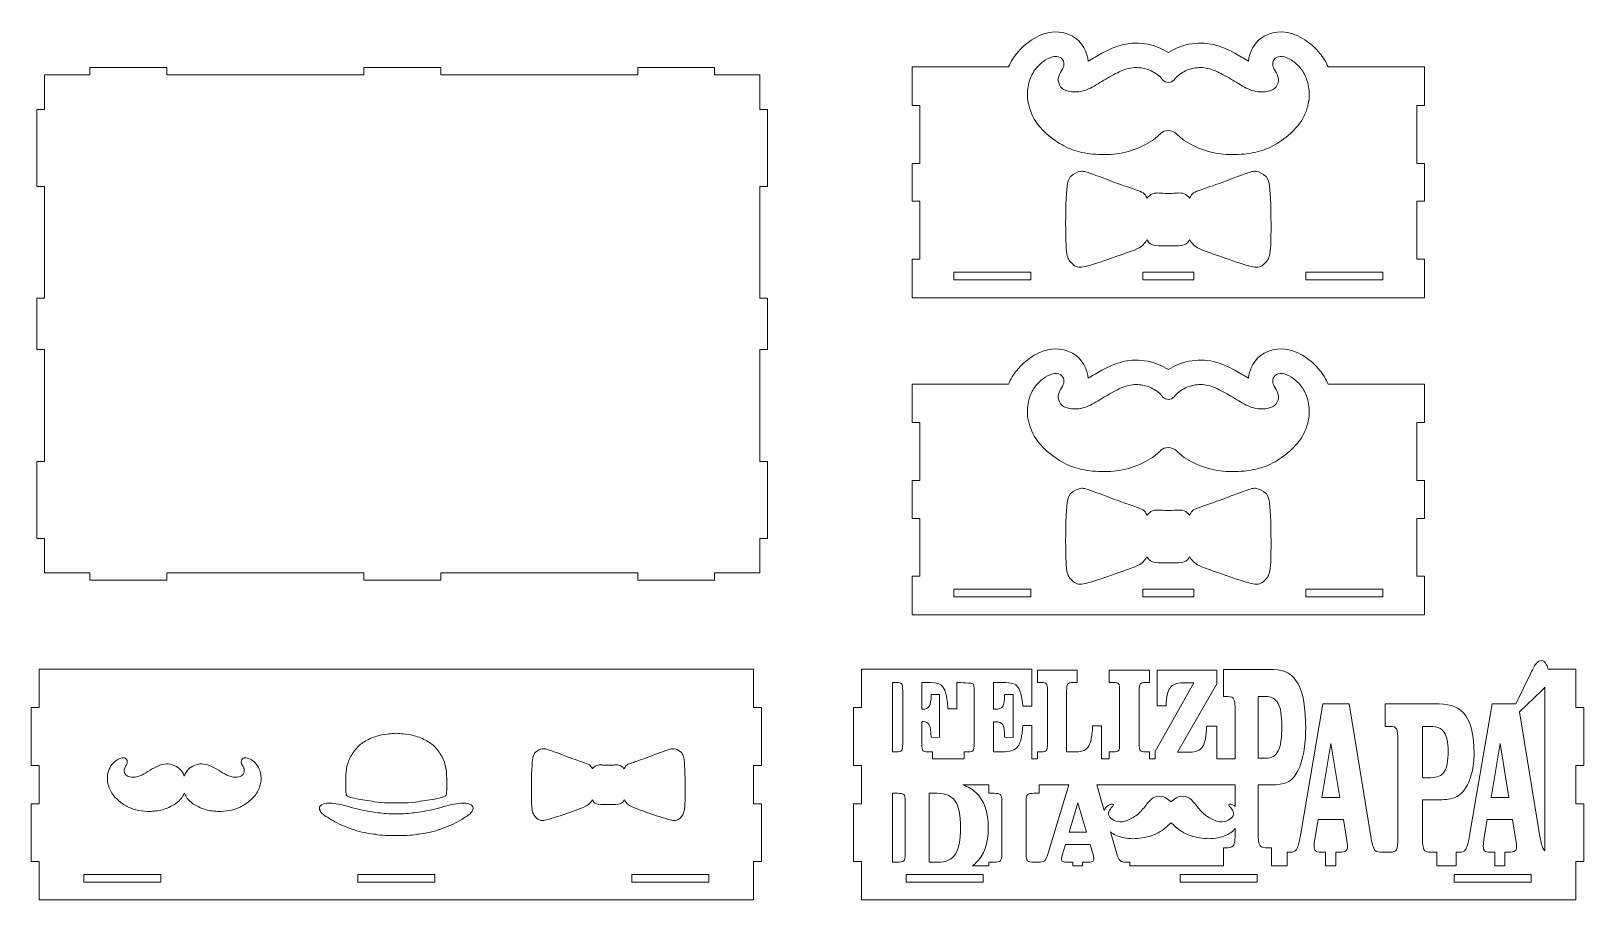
# Model space of a CAD drawing. Header units: inches. Extents: x -11.9 to 11.9, y -6.7 to 6.7.
import ezdxf

# ---------------------------------------------------------------- set-up
doc = ezdxf.new("R2010")
doc.units = ezdxf.units.IN
doc.header["$MEASUREMENT"] = 0
doc.layers.add('Capa 1', color=7, linetype='Continuous')

msp = doc.modelspace()

# ---------------------------------------------------------------- linework, layer by layer
at = {"layer": 'Capa 1', "color": 250, "lineweight": 9}
for points, knots in [([(1.728, 6.127), (1.728, 6.127), (1.917, 6.127), (1.917, 6.127), (1.917, 6.127), (3.089, 6.127), (3.089, 6.127), (3.122, 6.202), (3.163, 6.271), (3.216, 6.336), (3.281, 6.417), (3.359, 6.489), (3.446, 6.545), (3.538, 6.605), (3.643, 6.649), (3.753, 6.662), (3.902, 6.679), (4.052, 6.636), (4.162, 6.532), (4.248, 6.449), (4.302, 6.335), (4.313, 6.217), (4.382, 6.259), (4.451, 6.301), (4.523, 6.339), (4.626, 6.395), (4.734, 6.443), (4.849, 6.47), (4.973, 6.499), (5.1, 6.501), (5.226, 6.477), (5.338, 6.455), (5.447, 6.412), (5.543, 6.35), (5.64, 6.412), (5.748, 6.455), (5.86, 6.477), (5.986, 6.501), (6.113, 6.499), (6.238, 6.47), (6.352, 6.443), (6.46, 6.395), (6.564, 6.339), (6.635, 6.301), (6.704, 6.259), (6.773, 6.217), (6.785, 6.335), (6.838, 6.449), (6.925, 6.532), (7.035, 6.636), (7.184, 6.679), (7.333, 6.662), (7.443, 6.649), (7.548, 6.605), (7.64, 6.545), (7.727, 6.489), (7.806, 6.417), (7.871, 6.336), (7.923, 6.271), (7.965, 6.202), (7.998, 6.127), (7.998, 6.127), (9.123, 6.127), (9.123, 6.127), (9.123, 6.127), (9.358, 6.127), (9.358, 6.127), (9.358, 6.127), (9.48, 6.127), (9.48, 6.127), (9.48, 6.127), (9.48, 5.537), (9.48, 5.537), (9.48, 5.537), (9.358, 5.537), (9.358, 5.537), (9.358, 5.537), (9.358, 4.647), (9.358, 4.647), (9.358, 4.647), (9.48, 4.647), (9.48, 4.647), (9.48, 4.647), (9.48, 4.064), (9.48, 4.064), (9.48, 4.064), (9.358, 4.064), (9.358, 4.064), (9.358, 4.064), (9.358, 3.174), (9.358, 3.174), (9.358, 3.174), (9.48, 3.174), (9.48, 3.174), (9.48, 3.174), (9.48, 2.584), (9.48, 2.584), (9.48, 2.584), (9.358, 2.584), (9.358, 2.584), (9.358, 2.584), (9.123, 2.584), (9.123, 2.584), (9.123, 2.584), (1.917, 2.584), (1.917, 2.584), (1.917, 2.584), (1.728, 2.584), (1.728, 2.584), (1.728, 2.584), (1.606, 2.584), (1.606, 2.584), (1.606, 2.584), (1.606, 3.174), (1.606, 3.174), (1.606, 3.174), (1.728, 3.174), (1.728, 3.174), (1.728, 3.174), (1.728, 4.064), (1.728, 4.064), (1.728, 4.064), (1.606, 4.064), (1.606, 4.064), (1.606, 4.064), (1.606, 4.647), (1.606, 4.647), (1.606, 4.647), (1.728, 4.647), (1.728, 4.647), (1.728, 4.647), (1.728, 5.537), (1.728, 5.537), (1.728, 5.537), (1.606, 5.537), (1.606, 5.537), (1.606, 5.537), (1.606, 6.127), (1.606, 6.127), (1.606, 6.127), (1.728, 6.127), (1.728, 6.127)], [0, 0, 0, 0, 0.021277, 0.021277, 0.021277, 0.042553, 0.042553, 0.042553, 0.06383, 0.06383, 0.06383, 0.085106, 0.085106, 0.085106, 0.106383, 0.106383, 0.106383, 0.12766, 0.12766, 0.12766, 0.148936, 0.148936, 0.148936, 0.170213, 0.170213, 0.170213, 0.191489, 0.191489, 0.191489, 0.212766, 0.212766, 0.212766, 0.234043, 0.234043, 0.234043, 0.255319, 0.255319, 0.255319, 0.276596, 0.276596, 0.276596, 0.297872, 0.297872, 0.297872, 0.319149, 0.319149, 0.319149, 0.340426, 0.340426, 0.340426, 0.361702, 0.361702, 0.361702, 0.382979, 0.382979, 0.382979, 0.404255, 0.404255, 0.404255, 0.425532, 0.425532, 0.425532, 0.446809, 0.446809, 0.446809, 0.468085, 0.468085, 0.468085, 0.489362, 0.489362, 0.489362, 0.510638, 0.510638, 0.510638, 0.531915, 0.531915, 0.531915, 0.553191, 0.553191, 0.553191, 0.574468, 0.574468, 0.574468, 0.595745, 0.595745, 0.595745, 0.617021, 0.617021, 0.617021, 0.638298, 0.638298, 0.638298, 0.659574, 0.659574, 0.659574, 0.680851, 0.680851, 0.680851, 0.702128, 0.702128, 0.702128, 0.723404, 0.723404, 0.723404, 0.744681, 0.744681, 0.744681, 0.765957, 0.765957, 0.765957, 0.787234, 0.787234, 0.787234, 0.808511, 0.808511, 0.808511, 0.829787, 0.829787, 0.829787, 0.851064, 0.851064, 0.851064, 0.87234, 0.87234, 0.87234, 0.893617, 0.893617, 0.893617, 0.914894, 0.914894, 0.914894, 0.93617, 0.93617, 0.93617, 0.957447, 0.957447, 0.957447, 0.978723, 0.978723, 0.978723, 1, 1, 1, 1]), ([(4.701, 6.009), (4.621, 5.966), (4.541, 5.915), (4.463, 5.869), (4.384, 5.822), (4.309, 5.779), (4.229, 5.759), (4.15, 5.739), (4.067, 5.741), (4.008, 5.754), (3.948, 5.767), (3.913, 5.789), (3.888, 5.823), (3.863, 5.857), (3.847, 5.903), (3.852, 5.947), (3.858, 5.991), (3.883, 6.034), (3.903, 6.069), (3.923, 6.104), (3.938, 6.132), (3.939, 6.165), (3.941, 6.198), (3.928, 6.236), (3.903, 6.26), (3.878, 6.283), (3.84, 6.294), (3.796, 6.289), (3.752, 6.283), (3.701, 6.263), (3.651, 6.231), (3.6, 6.198), (3.55, 6.152), (3.508, 6.101), (3.467, 6.049), (3.434, 5.991), (3.41, 5.915), (3.386, 5.84), (3.371, 5.746), (3.381, 5.643), (3.391, 5.54), (3.426, 5.426), (3.483, 5.328), (3.54, 5.23), (3.618, 5.146), (3.704, 5.074), (3.789, 5.003), (3.883, 4.942), (3.972, 4.898), (4.062, 4.854), (4.147, 4.826), (4.253, 4.807), (4.359, 4.788), (4.485, 4.778), (4.609, 4.782), (4.732, 4.786), (4.853, 4.803), (4.974, 4.843), (5.096, 4.882), (5.217, 4.942), (5.298, 4.998), (5.358, 5.038), (5.397, 5.076), (5.427, 5.111), (5.457, 5.136), (5.497, 5.151), (5.541, 5.151), (5.592, 5.151), (5.638, 5.131), (5.667, 5.099), (5.667, 5.1), (5.767, 5.012), (5.788, 4.998), (5.87, 4.942), (5.991, 4.882), (6.112, 4.843), (6.233, 4.803), (6.354, 4.786), (6.477, 4.782), (6.601, 4.778), (6.727, 4.788), (6.833, 4.807), (6.939, 4.826), (7.025, 4.854), (7.114, 4.898), (7.204, 4.942), (7.297, 5.003), (7.383, 5.074), (7.468, 5.146), (7.547, 5.23), (7.603, 5.328), (7.66, 5.426), (7.695, 5.54), (7.705, 5.643), (7.715, 5.746), (7.7, 5.84), (7.676, 5.915), (7.652, 5.991), (7.62, 6.049), (7.578, 6.101), (7.536, 6.152), (7.486, 6.198), (7.436, 6.231), (7.385, 6.263), (7.335, 6.283), (7.291, 6.289), (7.246, 6.294), (7.209, 6.283), (7.183, 6.26), (7.158, 6.236), (7.146, 6.198), (7.147, 6.165), (7.148, 6.132), (7.163, 6.104), (7.183, 6.069), (7.204, 6.034), (7.229, 5.991), (7.234, 5.947), (7.239, 5.903), (7.224, 5.857), (7.199, 5.823), (7.173, 5.789), (7.138, 5.767), (7.079, 5.754), (7.02, 5.741), (6.936, 5.739), (6.857, 5.759), (6.778, 5.779), (6.702, 5.822), (6.624, 5.869), (6.546, 5.915), (6.465, 5.966), (6.385, 6.009), (6.306, 6.052), (6.228, 6.087), (6.152, 6.104), (6.077, 6.122), (6.003, 6.122), (5.933, 6.108), (5.862, 6.094), (5.794, 6.067), (5.736, 6.028), (5.696, 6), (5.661, 5.966), (5.63, 5.929), (5.607, 5.905), (5.577, 5.89), (5.543, 5.89), (5.514, 5.89), (5.486, 5.901), (5.464, 5.92), (5.432, 5.962), (5.394, 5.998), (5.35, 6.028), (5.292, 6.067), (5.224, 6.094), (5.153, 6.108), (5.083, 6.122), (5.01, 6.122), (4.934, 6.104), (4.858, 6.087), (4.78, 6.052), (4.701, 6.009)], [0, 0, 0, 0, 0.018519, 0.018519, 0.018519, 0.037037, 0.037037, 0.037037, 0.055556, 0.055556, 0.055556, 0.074074, 0.074074, 0.074074, 0.092593, 0.092593, 0.092593, 0.111111, 0.111111, 0.111111, 0.12963, 0.12963, 0.12963, 0.148148, 0.148148, 0.148148, 0.166667, 0.166667, 0.166667, 0.185185, 0.185185, 0.185185, 0.203704, 0.203704, 0.203704, 0.222222, 0.222222, 0.222222, 0.240741, 0.240741, 0.240741, 0.259259, 0.259259, 0.259259, 0.277778, 0.277778, 0.277778, 0.296296, 0.296296, 0.296296, 0.314815, 0.314815, 0.314815, 0.333333, 0.333333, 0.333333, 0.351852, 0.351852, 0.351852, 0.37037, 0.37037, 0.37037, 0.388889, 0.388889, 0.388889, 0.407407, 0.407407, 0.407407, 0.425926, 0.425926, 0.425926, 0.444444, 0.444444, 0.444444, 0.462963, 0.462963, 0.462963, 0.481481, 0.481481, 0.481481, 0.5, 0.5, 0.5, 0.518519, 0.518519, 0.518519, 0.537037, 0.537037, 0.537037, 0.555556, 0.555556, 0.555556, 0.574074, 0.574074, 0.574074, 0.592593, 0.592593, 0.592593, 0.611111, 0.611111, 0.611111, 0.62963, 0.62963, 0.62963, 0.648148, 0.648148, 0.648148, 0.666667, 0.666667, 0.666667, 0.685185, 0.685185, 0.685185, 0.703704, 0.703704, 0.703704, 0.722222, 0.722222, 0.722222, 0.740741, 0.740741, 0.740741, 0.759259, 0.759259, 0.759259, 0.777778, 0.777778, 0.777778, 0.796296, 0.796296, 0.796296, 0.814815, 0.814815, 0.814815, 0.833333, 0.833333, 0.833333, 0.851852, 0.851852, 0.851852, 0.87037, 0.87037, 0.87037, 0.888889, 0.888889, 0.888889, 0.907407, 0.907407, 0.907407, 0.925926, 0.925926, 0.925926, 0.944444, 0.944444, 0.944444, 0.962963, 0.962963, 0.962963, 0.981481, 0.981481, 0.981481, 1, 1, 1, 1]), ([(-11.722, 6.004), (-11.722, 6.004), (-11.025, 6.004), (-11.025, 6.004), (-11.025, 6.004), (-11.025, 6.118), (-11.025, 6.118), (-11.025, 6.118), (-9.844, 6.118), (-9.844, 6.118), (-9.844, 6.118), (-9.844, 6.004), (-9.844, 6.004), (-9.844, 6.004), (-6.816, 6.004), (-6.816, 6.004), (-6.816, 6.004), (-6.816, 6.118), (-6.816, 6.118), (-6.816, 6.118), (-5.635, 6.118), (-5.635, 6.118), (-5.635, 6.118), (-5.635, 6.004), (-5.635, 6.004), (-5.635, 6.004), (-2.608, 6.004), (-2.608, 6.004), (-2.608, 6.004), (-2.608, 6.118), (-2.608, 6.118), (-2.608, 6.118), (-1.427, 6.118), (-1.427, 6.118), (-1.427, 6.118), (-1.427, 6.004), (-1.427, 6.004), (-1.427, 6.004), (-0.73, 6.004), (-0.73, 6.004), (-0.73, 6.004), (-0.73, 5.474), (-0.73, 5.474), (-0.73, 5.474), (-0.615, 5.474), (-0.615, 5.474), (-0.615, 5.474), (-0.615, 4.293), (-0.615, 4.293), (-0.615, 4.293), (-0.73, 4.293), (-0.73, 4.293), (-0.73, 4.293), (-0.73, 2.575), (-0.73, 2.575), (-0.73, 2.575), (-0.615, 2.575), (-0.615, 2.575), (-0.615, 2.575), (-0.615, 1.787), (-0.615, 1.787), (-0.615, 1.787), (-0.73, 1.787), (-0.73, 1.787), (-0.73, 1.787), (-0.73, 0.069), (-0.73, 0.069), (-0.73, 0.069), (-0.615, 0.069), (-0.615, 0.069), (-0.615, 0.069), (-0.615, -1.112), (-0.615, -1.112), (-0.615, -1.112), (-0.73, -1.112), (-0.73, -1.112), (-0.73, -1.112), (-0.73, -1.642), (-0.73, -1.642), (-0.73, -1.642), (-1.427, -1.642), (-1.427, -1.642), (-1.427, -1.642), (-1.427, -1.756), (-1.427, -1.756), (-1.427, -1.756), (-2.608, -1.756), (-2.608, -1.756), (-2.608, -1.756), (-2.608, -1.642), (-2.608, -1.642), (-2.608, -1.642), (-5.635, -1.642), (-5.635, -1.642), (-5.635, -1.642), (-5.635, -1.756), (-5.635, -1.756), (-5.635, -1.756), (-6.816, -1.756), (-6.816, -1.756), (-6.816, -1.756), (-6.816, -1.642), (-6.816, -1.642), (-6.816, -1.642), (-9.844, -1.642), (-9.844, -1.642), (-9.844, -1.642), (-9.844, -1.756), (-9.844, -1.756), (-9.844, -1.756), (-11.025, -1.756), (-11.025, -1.756), (-11.025, -1.756), (-11.025, -1.642), (-11.025, -1.642), (-11.025, -1.642), (-11.722, -1.642), (-11.722, -1.642), (-11.722, -1.642), (-11.722, -1.112), (-11.722, -1.112), (-11.722, -1.112), (-11.836, -1.112), (-11.836, -1.112), (-11.836, -1.112), (-11.836, 0.069), (-11.836, 0.069), (-11.836, 0.069), (-11.722, 0.069), (-11.722, 0.069), (-11.722, 0.069), (-11.722, 1.787), (-11.722, 1.787), (-11.722, 1.787), (-11.836, 1.787), (-11.836, 1.787), (-11.836, 1.787), (-11.836, 2.575), (-11.836, 2.575), (-11.836, 2.575), (-11.722, 2.575), (-11.722, 2.575), (-11.722, 2.575), (-11.722, 4.293), (-11.722, 4.293), (-11.722, 4.293), (-11.836, 4.293), (-11.836, 4.293), (-11.836, 4.293), (-11.836, 5.474), (-11.836, 5.474), (-11.836, 5.474), (-11.722, 5.474), (-11.722, 5.474), (-11.722, 5.474), (-11.722, 6.004), (-11.722, 6.004)], [0, 0, 0, 0, 0.019231, 0.019231, 0.019231, 0.038462, 0.038462, 0.038462, 0.057692, 0.057692, 0.057692, 0.076923, 0.076923, 0.076923, 0.096154, 0.096154, 0.096154, 0.115385, 0.115385, 0.115385, 0.134615, 0.134615, 0.134615, 0.153846, 0.153846, 0.153846, 0.173077, 0.173077, 0.173077, 0.192308, 0.192308, 0.192308, 0.211538, 0.211538, 0.211538, 0.230769, 0.230769, 0.230769, 0.25, 0.25, 0.25, 0.269231, 0.269231, 0.269231, 0.288462, 0.288462, 0.288462, 0.307692, 0.307692, 0.307692, 0.326923, 0.326923, 0.326923, 0.346154, 0.346154, 0.346154, 0.365385, 0.365385, 0.365385, 0.384615, 0.384615, 0.384615, 0.403846, 0.403846, 0.403846, 0.423077, 0.423077, 0.423077, 0.442308, 0.442308, 0.442308, 0.461538, 0.461538, 0.461538, 0.480769, 0.480769, 0.480769, 0.5, 0.5, 0.5, 0.519231, 0.519231, 0.519231, 0.538462, 0.538462, 0.538462, 0.557692, 0.557692, 0.557692, 0.576923, 0.576923, 0.576923, 0.596154, 0.596154, 0.596154, 0.615385, 0.615385, 0.615385, 0.634615, 0.634615, 0.634615, 0.653846, 0.653846, 0.653846, 0.673077, 0.673077, 0.673077, 0.692308, 0.692308, 0.692308, 0.711538, 0.711538, 0.711538, 0.730769, 0.730769, 0.730769, 0.75, 0.75, 0.75, 0.769231, 0.769231, 0.769231, 0.788462, 0.788462, 0.788462, 0.807692, 0.807692, 0.807692, 0.826923, 0.826923, 0.826923, 0.846154, 0.846154, 0.846154, 0.865385, 0.865385, 0.865385, 0.884615, 0.884615, 0.884615, 0.903846, 0.903846, 0.903846, 0.923077, 0.923077, 0.923077, 0.942308, 0.942308, 0.942308, 0.961538, 0.961538, 0.961538, 0.980769, 0.980769, 0.980769, 1, 1, 1, 1]), ([(4.815, 4.321), (4.684, 4.368), (4.495, 4.439), (4.383, 4.479), (4.271, 4.52), (4.235, 4.532), (4.19, 4.524), (4.144, 4.516), (4.09, 4.488), (4.051, 4.452), (4.013, 4.416), (3.99, 4.371), (3.978, 4.179), (3.965, 3.988), (3.963, 3.65), (3.969, 3.457), (3.974, 3.265), (3.988, 3.217), (4.016, 3.169), (4.044, 3.122), (4.088, 3.074), (4.143, 3.058), (4.199, 3.043), (4.267, 3.058), (4.392, 3.098), (4.518, 3.138), (4.702, 3.201), (4.838, 3.249), (4.974, 3.296), (5.062, 3.328), (5.118, 3.364), (5.173, 3.401), (5.196, 3.441), (5.206, 3.461), (5.216, 3.48), (5.214, 3.478), (5.223, 3.461), (5.232, 3.444), (5.252, 3.412), (5.299, 3.396), (5.345, 3.38), (5.418, 3.38), (5.494, 3.381), (5.51, 3.382), (5.527, 3.382), (5.543, 3.382), (5.56, 3.382), (5.576, 3.382), (5.593, 3.381), (5.668, 3.38), (5.741, 3.38), (5.787, 3.396), (5.834, 3.412), (5.854, 3.444), (5.863, 3.461), (5.872, 3.478), (5.87, 3.48), (5.88, 3.461), (5.891, 3.441), (5.913, 3.401), (5.969, 3.364), (6.024, 3.328), (6.113, 3.296), (6.249, 3.249), (6.385, 3.201), (6.568, 3.138), (6.694, 3.098), (6.82, 3.058), (6.888, 3.043), (6.943, 3.058), (6.999, 3.074), (7.042, 3.122), (7.07, 3.169), (7.099, 3.217), (7.112, 3.265), (7.118, 3.457), (7.123, 3.65), (7.121, 3.988), (7.109, 4.179), (7.096, 4.371), (7.074, 4.416), (7.035, 4.452), (6.997, 4.488), (6.942, 4.516), (6.897, 4.524), (6.852, 4.532), (6.815, 4.52), (6.703, 4.479), (6.591, 4.439), (6.403, 4.368), (6.271, 4.321), (6.14, 4.273), (6.065, 4.248), (6.014, 4.23), (5.963, 4.212), (5.936, 4.201), (5.913, 4.178), (5.894, 4.159), (5.878, 4.131), (5.868, 4.113), (5.857, 4.131), (5.843, 4.144), (5.827, 4.153), (5.822, 4.159), (5.817, 4.164), (5.81, 4.169), (5.784, 4.187), (5.741, 4.192), (5.704, 4.192), (5.668, 4.192), (5.638, 4.188), (5.596, 4.186), (5.578, 4.186), (5.56, 4.186), (5.543, 4.186), (5.543, 4.186), (5.543, 4.186), (5.543, 4.186), (5.526, 4.186), (5.508, 4.186), (5.49, 4.186), (5.449, 4.188), (5.418, 4.192), (5.383, 4.192), (5.345, 4.192), (5.302, 4.187), (5.276, 4.169), (5.27, 4.164), (5.264, 4.159), (5.26, 4.153), (5.244, 4.144), (5.23, 4.131), (5.218, 4.113), (5.208, 4.131), (5.192, 4.159), (5.173, 4.178), (5.15, 4.201), (5.123, 4.212), (5.072, 4.23), (5.021, 4.248), (4.946, 4.273), (4.815, 4.321)], [0, 0, 0, 0, 0.021277, 0.021277, 0.021277, 0.042553, 0.042553, 0.042553, 0.06383, 0.06383, 0.06383, 0.085106, 0.085106, 0.085106, 0.106383, 0.106383, 0.106383, 0.12766, 0.12766, 0.12766, 0.148936, 0.148936, 0.148936, 0.170213, 0.170213, 0.170213, 0.191489, 0.191489, 0.191489, 0.212766, 0.212766, 0.212766, 0.234043, 0.234043, 0.234043, 0.255319, 0.255319, 0.255319, 0.276596, 0.276596, 0.276596, 0.297872, 0.297872, 0.297872, 0.319149, 0.319149, 0.319149, 0.340426, 0.340426, 0.340426, 0.361702, 0.361702, 0.361702, 0.382979, 0.382979, 0.382979, 0.404255, 0.404255, 0.404255, 0.425532, 0.425532, 0.425532, 0.446809, 0.446809, 0.446809, 0.468085, 0.468085, 0.468085, 0.489362, 0.489362, 0.489362, 0.510638, 0.510638, 0.510638, 0.531915, 0.531915, 0.531915, 0.553191, 0.553191, 0.553191, 0.574468, 0.574468, 0.574468, 0.595745, 0.595745, 0.595745, 0.617021, 0.617021, 0.617021, 0.638298, 0.638298, 0.638298, 0.659574, 0.659574, 0.659574, 0.680851, 0.680851, 0.680851, 0.702128, 0.702128, 0.702128, 0.723404, 0.723404, 0.723404, 0.744681, 0.744681, 0.744681, 0.765957, 0.765957, 0.765957, 0.787234, 0.787234, 0.787234, 0.808511, 0.808511, 0.808511, 0.829787, 0.829787, 0.829787, 0.851064, 0.851064, 0.851064, 0.87234, 0.87234, 0.87234, 0.893617, 0.893617, 0.893617, 0.914894, 0.914894, 0.914894, 0.93617, 0.93617, 0.93617, 0.957447, 0.957447, 0.957447, 0.978723, 0.978723, 0.978723, 1, 1, 1, 1]), ([(3.431, 2.859), (3.431, 2.859), (2.25, 2.859), (2.25, 2.859), (2.25, 2.859), (2.25, 2.974), (2.25, 2.974), (2.25, 2.974), (3.431, 2.974), (3.431, 2.974), (3.431, 2.974), (3.431, 2.859), (3.431, 2.859)], [0, 0, 0, 0, 0.25, 0.25, 0.25, 0.5, 0.5, 0.5, 0.75, 0.75, 0.75, 1, 1, 1, 1]), ([(5.937, 2.859), (5.937, 2.859), (5.149, 2.859), (5.149, 2.859), (5.149, 2.859), (5.149, 2.974), (5.149, 2.974), (5.149, 2.974), (5.937, 2.974), (5.937, 2.974), (5.937, 2.974), (5.937, 2.859), (5.937, 2.859)], [0, 0, 0, 0, 0.25, 0.25, 0.25, 0.5, 0.5, 0.5, 0.75, 0.75, 0.75, 1, 1, 1, 1]), ([(8.836, 2.859), (8.836, 2.859), (7.655, 2.859), (7.655, 2.859), (7.655, 2.859), (7.655, 2.974), (7.655, 2.974), (7.655, 2.974), (8.836, 2.974), (8.836, 2.974), (8.836, 2.974), (8.836, 2.859), (8.836, 2.859)], [0, 0, 0, 0, 0.25, 0.25, 0.25, 0.5, 0.5, 0.5, 0.75, 0.75, 0.75, 1, 1, 1, 1]), ([(1.728, 1.258), (1.728, 1.258), (1.917, 1.258), (1.917, 1.258), (1.917, 1.258), (3.089, 1.258), (3.089, 1.258), (3.122, 1.333), (3.163, 1.403), (3.216, 1.467), (3.281, 1.548), (3.359, 1.62), (3.446, 1.677), (3.538, 1.737), (3.643, 1.78), (3.753, 1.793), (3.902, 1.81), (4.052, 1.768), (4.162, 1.663), (4.248, 1.581), (4.302, 1.467), (4.313, 1.348), (4.382, 1.39), (4.451, 1.432), (4.523, 1.47), (4.626, 1.526), (4.734, 1.575), (4.849, 1.602), (4.973, 1.631), (5.1, 1.633), (5.226, 1.608), (5.338, 1.586), (5.447, 1.543), (5.543, 1.481), (5.64, 1.543), (5.748, 1.586), (5.86, 1.608), (5.986, 1.633), (6.113, 1.631), (6.238, 1.602), (6.352, 1.575), (6.46, 1.526), (6.564, 1.47), (6.635, 1.432), (6.704, 1.39), (6.773, 1.348), (6.785, 1.467), (6.838, 1.581), (6.925, 1.663), (7.035, 1.768), (7.184, 1.81), (7.333, 1.793), (7.443, 1.78), (7.548, 1.737), (7.64, 1.677), (7.727, 1.62), (7.806, 1.548), (7.871, 1.467), (7.923, 1.403), (7.965, 1.333), (7.998, 1.258), (7.998, 1.258), (9.123, 1.258), (9.123, 1.258), (9.123, 1.258), (9.358, 1.258), (9.358, 1.258), (9.358, 1.258), (9.48, 1.258), (9.48, 1.258), (9.48, 1.258), (9.48, 0.668), (9.48, 0.668), (9.48, 0.668), (9.358, 0.668), (9.358, 0.668), (9.358, 0.668), (9.358, -0.222), (9.358, -0.222), (9.358, -0.222), (9.48, -0.222), (9.48, -0.222), (9.48, -0.222), (9.48, -0.805), (9.48, -0.805), (9.48, -0.805), (9.358, -0.805), (9.358, -0.805), (9.358, -0.805), (9.358, -1.694), (9.358, -1.694), (9.358, -1.694), (9.48, -1.694), (9.48, -1.694), (9.48, -1.694), (9.48, -2.285), (9.48, -2.285), (9.48, -2.285), (9.358, -2.285), (9.358, -2.285), (9.358, -2.285), (9.123, -2.285), (9.123, -2.285), (9.123, -2.285), (1.917, -2.285), (1.917, -2.285), (1.917, -2.285), (1.728, -2.285), (1.728, -2.285), (1.728, -2.285), (1.606, -2.285), (1.606, -2.285), (1.606, -2.285), (1.606, -1.694), (1.606, -1.694), (1.606, -1.694), (1.728, -1.694), (1.728, -1.694), (1.728, -1.694), (1.728, -0.805), (1.728, -0.805), (1.728, -0.805), (1.606, -0.805), (1.606, -0.805), (1.606, -0.805), (1.606, -0.222), (1.606, -0.222), (1.606, -0.222), (1.728, -0.222), (1.728, -0.222), (1.728, -0.222), (1.728, 0.668), (1.728, 0.668), (1.728, 0.668), (1.606, 0.668), (1.606, 0.668), (1.606, 0.668), (1.606, 1.258), (1.606, 1.258), (1.606, 1.258), (1.728, 1.258), (1.728, 1.258)], [0, 0, 0, 0, 0.021277, 0.021277, 0.021277, 0.042553, 0.042553, 0.042553, 0.06383, 0.06383, 0.06383, 0.085106, 0.085106, 0.085106, 0.106383, 0.106383, 0.106383, 0.12766, 0.12766, 0.12766, 0.148936, 0.148936, 0.148936, 0.170213, 0.170213, 0.170213, 0.191489, 0.191489, 0.191489, 0.212766, 0.212766, 0.212766, 0.234043, 0.234043, 0.234043, 0.255319, 0.255319, 0.255319, 0.276596, 0.276596, 0.276596, 0.297872, 0.297872, 0.297872, 0.319149, 0.319149, 0.319149, 0.340426, 0.340426, 0.340426, 0.361702, 0.361702, 0.361702, 0.382979, 0.382979, 0.382979, 0.404255, 0.404255, 0.404255, 0.425532, 0.425532, 0.425532, 0.446809, 0.446809, 0.446809, 0.468085, 0.468085, 0.468085, 0.489362, 0.489362, 0.489362, 0.510638, 0.510638, 0.510638, 0.531915, 0.531915, 0.531915, 0.553191, 0.553191, 0.553191, 0.574468, 0.574468, 0.574468, 0.595745, 0.595745, 0.595745, 0.617021, 0.617021, 0.617021, 0.638298, 0.638298, 0.638298, 0.659574, 0.659574, 0.659574, 0.680851, 0.680851, 0.680851, 0.702128, 0.702128, 0.702128, 0.723404, 0.723404, 0.723404, 0.744681, 0.744681, 0.744681, 0.765957, 0.765957, 0.765957, 0.787234, 0.787234, 0.787234, 0.808511, 0.808511, 0.808511, 0.829787, 0.829787, 0.829787, 0.851064, 0.851064, 0.851064, 0.87234, 0.87234, 0.87234, 0.893617, 0.893617, 0.893617, 0.914894, 0.914894, 0.914894, 0.93617, 0.93617, 0.93617, 0.957447, 0.957447, 0.957447, 0.978723, 0.978723, 0.978723, 1, 1, 1, 1]), ([(4.701, 1.14), (4.621, 1.097), (4.541, 1.047), (4.463, 1), (4.384, 0.953), (4.309, 0.911), (4.229, 0.89), (4.15, 0.87), (4.067, 0.873), (4.008, 0.885), (3.948, 0.898), (3.913, 0.921), (3.888, 0.955), (3.863, 0.989), (3.847, 1.034), (3.852, 1.078), (3.858, 1.122), (3.883, 1.165), (3.903, 1.2), (3.923, 1.236), (3.938, 1.264), (3.939, 1.296), (3.941, 1.329), (3.928, 1.367), (3.903, 1.391), (3.878, 1.415), (3.84, 1.425), (3.796, 1.42), (3.752, 1.415), (3.701, 1.395), (3.651, 1.362), (3.6, 1.329), (3.55, 1.284), (3.508, 1.232), (3.467, 1.18), (3.434, 1.122), (3.41, 1.047), (3.386, 0.971), (3.371, 0.878), (3.381, 0.774), (3.391, 0.671), (3.426, 0.558), (3.483, 0.459), (3.54, 0.361), (3.618, 0.278), (3.704, 0.206), (3.789, 0.134), (3.883, 0.073), (3.972, 0.029), (4.062, -0.015), (4.147, -0.043), (4.253, -0.061), (4.359, -0.08), (4.485, -0.09), (4.609, -0.087), (4.732, -0.083), (4.853, -0.065), (4.974, -0.026), (5.096, 0.013), (5.217, 0.073), (5.298, 0.129), (5.358, 0.169), (5.397, 0.207), (5.427, 0.242), (5.457, 0.267), (5.497, 0.283), (5.541, 0.283), (5.592, 0.283), (5.638, 0.262), (5.667, 0.231), (5.667, 0.231), (5.767, 0.143), (5.788, 0.129), (5.87, 0.073), (5.991, 0.013), (6.112, -0.026), (6.233, -0.065), (6.354, -0.083), (6.477, -0.087), (6.601, -0.09), (6.727, -0.08), (6.833, -0.061), (6.939, -0.043), (7.025, -0.015), (7.114, 0.029), (7.204, 0.073), (7.297, 0.134), (7.383, 0.206), (7.468, 0.278), (7.547, 0.361), (7.603, 0.459), (7.66, 0.558), (7.695, 0.671), (7.705, 0.774), (7.715, 0.878), (7.7, 0.971), (7.676, 1.047), (7.652, 1.122), (7.62, 1.18), (7.578, 1.232), (7.536, 1.284), (7.486, 1.329), (7.436, 1.362), (7.385, 1.395), (7.335, 1.415), (7.291, 1.42), (7.246, 1.425), (7.209, 1.415), (7.183, 1.391), (7.158, 1.367), (7.146, 1.329), (7.147, 1.296), (7.148, 1.264), (7.163, 1.236), (7.183, 1.2), (7.204, 1.165), (7.229, 1.122), (7.234, 1.078), (7.239, 1.034), (7.224, 0.989), (7.199, 0.955), (7.173, 0.921), (7.138, 0.898), (7.079, 0.885), (7.02, 0.873), (6.936, 0.87), (6.857, 0.89), (6.778, 0.911), (6.702, 0.953), (6.624, 1), (6.546, 1.047), (6.465, 1.097), (6.385, 1.14), (6.306, 1.183), (6.228, 1.218), (6.152, 1.236), (6.077, 1.253), (6.003, 1.253), (5.933, 1.24), (5.862, 1.226), (5.794, 1.198), (5.736, 1.159), (5.696, 1.132), (5.661, 1.098), (5.63, 1.06), (5.607, 1.036), (5.577, 1.022), (5.543, 1.022), (5.514, 1.022), (5.486, 1.033), (5.464, 1.052), (5.432, 1.094), (5.394, 1.129), (5.35, 1.159), (5.292, 1.198), (5.224, 1.226), (5.153, 1.24), (5.083, 1.253), (5.01, 1.253), (4.934, 1.236), (4.858, 1.218), (4.78, 1.183), (4.701, 1.14)], [0, 0, 0, 0, 0.018519, 0.018519, 0.018519, 0.037037, 0.037037, 0.037037, 0.055556, 0.055556, 0.055556, 0.074074, 0.074074, 0.074074, 0.092593, 0.092593, 0.092593, 0.111111, 0.111111, 0.111111, 0.12963, 0.12963, 0.12963, 0.148148, 0.148148, 0.148148, 0.166667, 0.166667, 0.166667, 0.185185, 0.185185, 0.185185, 0.203704, 0.203704, 0.203704, 0.222222, 0.222222, 0.222222, 0.240741, 0.240741, 0.240741, 0.259259, 0.259259, 0.259259, 0.277778, 0.277778, 0.277778, 0.296296, 0.296296, 0.296296, 0.314815, 0.314815, 0.314815, 0.333333, 0.333333, 0.333333, 0.351852, 0.351852, 0.351852, 0.37037, 0.37037, 0.37037, 0.388889, 0.388889, 0.388889, 0.407407, 0.407407, 0.407407, 0.425926, 0.425926, 0.425926, 0.444444, 0.444444, 0.444444, 0.462963, 0.462963, 0.462963, 0.481481, 0.481481, 0.481481, 0.5, 0.5, 0.5, 0.518519, 0.518519, 0.518519, 0.537037, 0.537037, 0.537037, 0.555556, 0.555556, 0.555556, 0.574074, 0.574074, 0.574074, 0.592593, 0.592593, 0.592593, 0.611111, 0.611111, 0.611111, 0.62963, 0.62963, 0.62963, 0.648148, 0.648148, 0.648148, 0.666667, 0.666667, 0.666667, 0.685185, 0.685185, 0.685185, 0.703704, 0.703704, 0.703704, 0.722222, 0.722222, 0.722222, 0.740741, 0.740741, 0.740741, 0.759259, 0.759259, 0.759259, 0.777778, 0.777778, 0.777778, 0.796296, 0.796296, 0.796296, 0.814815, 0.814815, 0.814815, 0.833333, 0.833333, 0.833333, 0.851852, 0.851852, 0.851852, 0.87037, 0.87037, 0.87037, 0.888889, 0.888889, 0.888889, 0.907407, 0.907407, 0.907407, 0.925926, 0.925926, 0.925926, 0.944444, 0.944444, 0.944444, 0.962963, 0.962963, 0.962963, 0.981481, 0.981481, 0.981481, 1, 1, 1, 1]), ([(4.815, -0.548), (4.684, -0.5), (4.495, -0.43), (4.383, -0.389), (4.271, -0.348), (4.235, -0.337), (4.19, -0.345), (4.144, -0.353), (4.09, -0.38), (4.051, -0.416), (4.013, -0.453), (3.99, -0.498), (3.978, -0.69), (3.965, -0.881), (3.963, -1.219), (3.969, -1.411), (3.974, -1.604), (3.988, -1.652), (4.016, -1.699), (4.044, -1.747), (4.088, -1.794), (4.143, -1.81), (4.199, -1.826), (4.267, -1.81), (4.392, -1.771), (4.518, -1.731), (4.702, -1.667), (4.838, -1.62), (4.974, -1.572), (5.062, -1.541), (5.118, -1.504), (5.173, -1.468), (5.196, -1.427), (5.206, -1.408), (5.216, -1.389), (5.214, -1.391), (5.223, -1.408), (5.232, -1.425), (5.252, -1.457), (5.299, -1.473), (5.345, -1.488), (5.418, -1.488), (5.494, -1.487), (5.51, -1.487), (5.527, -1.487), (5.543, -1.486), (5.56, -1.487), (5.576, -1.487), (5.593, -1.487), (5.668, -1.488), (5.741, -1.488), (5.787, -1.473), (5.834, -1.457), (5.854, -1.425), (5.863, -1.408), (5.872, -1.391), (5.87, -1.389), (5.88, -1.408), (5.891, -1.427), (5.913, -1.468), (5.969, -1.504), (6.024, -1.541), (6.113, -1.572), (6.249, -1.62), (6.385, -1.667), (6.568, -1.731), (6.694, -1.771), (6.82, -1.81), (6.888, -1.826), (6.943, -1.81), (6.999, -1.794), (7.042, -1.747), (7.07, -1.699), (7.099, -1.652), (7.112, -1.604), (7.118, -1.411), (7.123, -1.219), (7.121, -0.881), (7.109, -0.69), (7.096, -0.498), (7.074, -0.453), (7.035, -0.416), (6.997, -0.38), (6.942, -0.353), (6.897, -0.345), (6.852, -0.337), (6.815, -0.348), (6.703, -0.389), (6.591, -0.43), (6.403, -0.5), (6.271, -0.548), (6.14, -0.596), (6.065, -0.62), (6.014, -0.639), (5.963, -0.657), (5.936, -0.668), (5.913, -0.691), (5.894, -0.71), (5.878, -0.738), (5.868, -0.756), (5.857, -0.738), (5.843, -0.725), (5.827, -0.715), (5.822, -0.71), (5.817, -0.704), (5.81, -0.7), (5.784, -0.682), (5.741, -0.677), (5.704, -0.677), (5.668, -0.677), (5.638, -0.681), (5.596, -0.683), (5.578, -0.683), (5.56, -0.683), (5.543, -0.683), (5.543, -0.683), (5.543, -0.683), (5.543, -0.683), (5.526, -0.683), (5.508, -0.683), (5.49, -0.683), (5.449, -0.681), (5.418, -0.677), (5.383, -0.677), (5.345, -0.677), (5.302, -0.682), (5.276, -0.7), (5.27, -0.704), (5.264, -0.71), (5.26, -0.715), (5.244, -0.725), (5.23, -0.738), (5.218, -0.756), (5.208, -0.738), (5.192, -0.71), (5.173, -0.691), (5.15, -0.668), (5.123, -0.657), (5.072, -0.639), (5.021, -0.62), (4.946, -0.596), (4.815, -0.548)], [0, 0, 0, 0, 0.021277, 0.021277, 0.021277, 0.042553, 0.042553, 0.042553, 0.06383, 0.06383, 0.06383, 0.085106, 0.085106, 0.085106, 0.106383, 0.106383, 0.106383, 0.12766, 0.12766, 0.12766, 0.148936, 0.148936, 0.148936, 0.170213, 0.170213, 0.170213, 0.191489, 0.191489, 0.191489, 0.212766, 0.212766, 0.212766, 0.234043, 0.234043, 0.234043, 0.255319, 0.255319, 0.255319, 0.276596, 0.276596, 0.276596, 0.297872, 0.297872, 0.297872, 0.319149, 0.319149, 0.319149, 0.340426, 0.340426, 0.340426, 0.361702, 0.361702, 0.361702, 0.382979, 0.382979, 0.382979, 0.404255, 0.404255, 0.404255, 0.425532, 0.425532, 0.425532, 0.446809, 0.446809, 0.446809, 0.468085, 0.468085, 0.468085, 0.489362, 0.489362, 0.489362, 0.510638, 0.510638, 0.510638, 0.531915, 0.531915, 0.531915, 0.553191, 0.553191, 0.553191, 0.574468, 0.574468, 0.574468, 0.595745, 0.595745, 0.595745, 0.617021, 0.617021, 0.617021, 0.638298, 0.638298, 0.638298, 0.659574, 0.659574, 0.659574, 0.680851, 0.680851, 0.680851, 0.702128, 0.702128, 0.702128, 0.723404, 0.723404, 0.723404, 0.744681, 0.744681, 0.744681, 0.765957, 0.765957, 0.765957, 0.787234, 0.787234, 0.787234, 0.808511, 0.808511, 0.808511, 0.829787, 0.829787, 0.829787, 0.851064, 0.851064, 0.851064, 0.87234, 0.87234, 0.87234, 0.893617, 0.893617, 0.893617, 0.914894, 0.914894, 0.914894, 0.93617, 0.93617, 0.93617, 0.957447, 0.957447, 0.957447, 0.978723, 0.978723, 0.978723, 1, 1, 1, 1]), ([(3.431, -2.009), (3.431, -2.009), (2.25, -2.009), (2.25, -2.009), (2.25, -2.009), (2.25, -1.895), (2.25, -1.895), (2.25, -1.895), (3.431, -1.895), (3.431, -1.895), (3.431, -1.895), (3.431, -2.009), (3.431, -2.009)], [0, 0, 0, 0, 0.25, 0.25, 0.25, 0.5, 0.5, 0.5, 0.75, 0.75, 0.75, 1, 1, 1, 1]), ([(5.937, -2.009), (5.937, -2.009), (5.149, -2.009), (5.149, -2.009), (5.149, -2.009), (5.149, -1.895), (5.149, -1.895), (5.149, -1.895), (5.937, -1.895), (5.937, -1.895), (5.937, -1.895), (5.937, -2.009), (5.937, -2.009)], [0, 0, 0, 0, 0.25, 0.25, 0.25, 0.5, 0.5, 0.5, 0.75, 0.75, 0.75, 1, 1, 1, 1]), ([(8.836, -2.009), (8.836, -2.009), (7.655, -2.009), (7.655, -2.009), (7.655, -2.009), (7.655, -1.895), (7.655, -1.895), (7.655, -1.895), (8.836, -1.895), (8.836, -1.895), (8.836, -1.895), (8.836, -2.009), (8.836, -2.009)], [0, 0, 0, 0, 0.25, 0.25, 0.25, 0.5, 0.5, 0.5, 0.75, 0.75, 0.75, 1, 1, 1, 1]), ([(0.707, -3.709), (0.707, -3.709), (0.829, -3.709), (0.829, -3.709), (0.829, -3.709), (0.829, -3.122), (0.829, -3.122), (0.829, -3.122), (3.446, -3.122), (3.446, -3.122), (3.446, -3.122), (3.446, -3.137), (3.446, -3.137), (3.446, -3.137), (3.446, -3.211), (3.446, -3.211), (3.446, -3.211), (3.446, -3.689), (3.446, -3.689), (3.446, -3.689), (3.308, -3.689), (3.308, -3.689), (3.3, -3.605), (3.29, -3.541), (3.278, -3.498), (3.266, -3.454), (3.251, -3.421), (3.231, -3.396), (3.212, -3.371), (3.187, -3.353), (3.156, -3.342), (3.126, -3.332), (3.071, -3.327), (2.992, -3.327), (2.992, -3.327), (2.856, -3.327), (2.856, -3.327), (2.856, -3.327), (2.856, -3.738), (2.856, -3.738), (2.856, -3.738), (2.882, -3.738), (2.882, -3.738), (2.94, -3.738), (2.979, -3.723), (2.999, -3.693), (3.018, -3.663), (3.028, -3.602), (3.028, -3.51), (3.028, -3.51), (3.16, -3.51), (3.16, -3.51), (3.16, -3.51), (3.16, -4.169), (3.16, -4.169), (3.16, -4.169), (3.028, -4.168), (3.028, -4.168), (3.026, -4.068), (3.017, -4.003), (2.999, -3.973), (2.981, -3.943), (2.942, -3.928), (2.882, -3.928), (2.882, -3.928), (2.856, -3.928), (2.856, -3.928), (2.856, -3.928), (2.856, -4.393), (2.856, -4.393), (2.856, -4.393), (2.997, -4.393), (2.997, -4.393), (3.112, -4.393), (3.19, -4.366), (3.23, -4.311), (3.271, -4.257), (3.297, -4.148), (3.308, -3.987), (3.308, -3.987), (3.446, -3.987), (3.446, -3.987), (3.446, -3.987), (3.446, -4.496), (3.446, -4.496), (3.446, -4.496), (3.533, -4.496), (3.533, -4.496), (3.533, -4.496), (3.533, -4.393), (3.533, -4.393), (3.533, -4.393), (3.59, -4.393), (3.59, -4.393), (3.631, -4.393), (3.657, -4.386), (3.669, -4.372), (3.68, -4.358), (3.686, -4.324), (3.686, -4.268), (3.686, -4.268), (3.686, -3.452), (3.686, -3.452), (3.686, -3.396), (3.68, -3.361), (3.669, -3.347), (3.657, -3.333), (3.631, -3.327), (3.59, -3.327), (3.59, -3.327), (3.533, -3.327), (3.533, -3.327), (3.533, -3.327), (3.533, -3.137), (3.533, -3.137), (3.533, -3.137), (4.144, -3.137), (4.144, -3.137), (4.144, -3.137), (4.144, -3.327), (4.144, -3.327), (4.144, -3.327), (4.078, -3.327), (4.078, -3.327), (4.036, -3.327), (4.009, -3.334), (3.998, -3.348), (3.986, -3.363), (3.981, -3.397), (3.981, -3.452), (3.981, -3.452), (3.981, -4.393), (3.981, -4.393), (3.981, -4.393), (4.063, -4.393), (4.063, -4.393), (4.143, -4.393), (4.198, -4.388), (4.229, -4.377), (4.259, -4.367), (4.284, -4.349), (4.304, -4.324), (4.326, -4.296), (4.343, -4.256), (4.355, -4.205), (4.367, -4.155), (4.375, -4.084), (4.38, -3.992), (4.38, -3.992), (4.518, -3.992), (4.518, -3.992), (4.518, -3.992), (4.518, -4.496), (4.518, -4.496), (4.518, -4.496), (4.635, -4.496), (4.635, -4.496), (4.635, -4.496), (4.635, -4.393), (4.635, -4.393), (4.635, -4.393), (4.699, -4.393), (4.699, -4.393), (4.74, -4.393), (4.766, -4.386), (4.778, -4.372), (4.789, -4.358), (4.795, -4.324), (4.795, -4.268), (4.795, -4.268), (4.795, -3.452), (4.795, -3.452), (4.795, -3.396), (4.789, -3.361), (4.778, -3.347), (4.766, -3.333), (4.74, -3.327), (4.699, -3.327), (4.699, -3.327), (4.635, -3.327), (4.635, -3.327), (4.635, -3.327), (4.635, -3.137), (4.635, -3.137), (4.635, -3.137), (5.256, -3.137), (5.256, -3.137), (5.256, -3.137), (5.256, -3.327), (5.256, -3.327), (5.256, -3.327), (5.191, -3.327), (5.191, -3.327), (5.15, -3.327), (5.124, -3.334), (5.112, -3.348), (5.1, -3.363), (5.094, -3.397), (5.094, -3.452), (5.094, -3.452), (5.094, -4.268), (5.094, -4.268), (5.094, -4.323), (5.1, -4.357), (5.112, -4.372), (5.124, -4.386), (5.15, -4.393), (5.191, -4.393), (5.191, -4.393), (5.256, -4.393), (5.256, -4.393), (5.256, -4.393), (5.256, -4.496), (5.256, -4.496), (5.256, -4.496), (5.34, -4.496), (5.34, -4.496), (5.34, -4.496), (5.34, -4.385), (5.34, -4.385), (5.34, -4.385), (5.935, -3.331), (5.935, -3.331), (5.935, -3.331), (5.763, -3.331), (5.763, -3.331), (5.671, -3.331), (5.607, -3.356), (5.571, -3.407), (5.534, -3.458), (5.513, -3.55), (5.508, -3.684), (5.508, -3.684), (5.37, -3.684), (5.37, -3.684), (5.37, -3.684), (5.37, -3.137), (5.37, -3.137), (5.37, -3.137), (6.287, -3.137), (6.287, -3.137), (6.287, -3.137), (6.287, -3.345), (6.287, -3.345), (6.287, -3.345), (5.685, -4.398), (5.685, -4.398), (5.685, -4.398), (5.873, -4.398), (5.873, -4.398), (5.965, -4.398), (6.031, -4.369), (6.068, -4.312), (6.106, -4.255), (6.127, -4.149), (6.131, -3.995), (6.131, -3.995), (6.287, -3.995), (6.287, -3.995), (6.287, -3.995), (6.287, -4.496), (6.287, -4.496), (6.287, -4.496), (6.572, -4.496), (6.572, -4.496), (6.572, -4.496), (6.572, -3.813), (6.572, -3.813), (6.572, -3.691), (6.565, -3.615), (6.551, -3.585), (6.537, -3.555), (6.506, -3.541), (6.458, -3.541), (6.458, -3.541), (6.389, -3.541), (6.389, -3.541), (6.389, -3.541), (6.389, -3.128), (6.389, -3.128), (6.389, -3.128), (7.16, -3.128), (7.16, -3.128), (7.332, -3.128), (7.457, -3.2), (7.535, -3.344), (7.614, -3.488), (7.653, -3.718), (7.653, -4.032), (7.653, -4.164), (7.643, -4.285), (7.622, -4.396), (7.602, -4.506), (7.572, -4.602), (7.534, -4.681), (7.496, -4.757), (7.449, -4.813), (7.393, -4.846), (7.337, -4.88), (7.26, -4.896), (7.16, -4.896), (7.16, -4.896), (6.922, -4.896), (6.922, -4.896), (6.922, -4.896), (6.922, -5.59), (6.922, -5.59), (6.922, -5.709), (6.928, -5.785), (6.942, -5.816), (6.956, -5.847), (6.987, -5.863), (7.037, -5.863), (7.037, -5.863), (7.126, -5.863), (7.126, -5.863), (7.126, -5.863), (7.126, -6.141), (7.126, -6.141), (7.126, -6.141), (7.366, -6.141), (7.366, -6.141), (7.366, -6.141), (7.366, -5.932), (7.366, -5.932), (7.366, -5.932), (7.415, -5.932), (7.415, -5.932), (7.459, -5.932), (7.491, -5.918), (7.511, -5.891), (7.531, -5.864), (7.552, -5.793), (7.571, -5.678), (7.571, -5.678), (7.918, -3.656), (7.918, -3.656), (7.918, -3.656), (8.32, -3.656), (8.32, -3.656), (8.32, -3.656), (8.653, -5.69), (8.653, -5.69), (8.67, -5.789), (8.688, -5.854), (8.706, -5.885), (8.725, -5.916), (8.753, -5.932), (8.791, -5.932), (8.791, -5.932), (8.872, -5.932), (8.872, -5.932), (8.872, -5.932), (8.946, -5.932), (8.946, -5.932), (8.998, -5.932), (9.032, -5.919), (9.047, -5.894), (9.062, -5.868), (9.069, -5.806), (9.069, -5.705), (9.069, -5.705), (9.069, -4.226), (9.069, -4.226), (9.069, -4.125), (9.062, -4.062), (9.047, -4.037), (9.032, -4.012), (8.998, -4), (8.946, -4), (8.946, -4), (8.872, -4), (8.872, -4), (8.872, -4), (8.872, -3.656), (8.872, -3.656), (8.872, -3.656), (9.705, -3.656), (9.705, -3.656), (9.891, -3.656), (10.026, -3.716), (10.111, -3.836), (10.196, -3.956), (10.239, -4.147), (10.239, -4.409), (10.239, -4.518), (10.228, -4.619), (10.205, -4.711), (10.183, -4.803), (10.151, -4.883), (10.109, -4.949), (10.069, -5.012), (10.018, -5.058), (9.957, -5.086), (9.897, -5.114), (9.813, -5.128), (9.705, -5.128), (9.705, -5.128), (9.447, -5.128), (9.447, -5.128), (9.447, -5.128), (9.447, -5.705), (9.447, -5.705), (9.447, -5.805), (9.455, -5.867), (9.47, -5.893), (9.484, -5.919), (9.519, -5.932), (9.573, -5.932), (9.573, -5.932), (9.669, -5.932), (9.669, -5.932), (9.669, -5.932), (9.669, -6.141), (9.669, -6.141), (9.669, -6.141), (9.965, -6.141), (9.965, -6.141), (9.965, -6.141), (9.965, -5.932), (9.965, -5.932), (9.965, -5.932), (10.014, -5.932), (10.014, -5.932), (10.057, -5.932), (10.09, -5.918), (10.11, -5.891), (10.13, -5.864), (10.15, -5.793), (10.17, -5.678), (10.17, -5.678), (10.517, -3.656), (10.517, -3.656), (10.517, -3.656), (10.88, -3.656), (10.88, -3.656), (10.88, -3.656), (11.11, -3.183), (11.11, -3.183), (11.146, -3.108), (11.176, -3.058), (11.199, -3.031), (11.222, -3.004), (11.248, -2.99), (11.274, -2.99), (11.306, -2.99), (11.333, -3.011), (11.354, -3.053), (11.364, -3.074), (11.372, -3.097), (11.378, -3.122), (11.378, -3.122), (11.805, -3.122), (11.805, -3.122), (11.805, -3.122), (11.805, -3.709), (11.805, -3.709), (11.805, -3.709), (11.927, -3.709), (11.927, -3.709), (11.927, -3.709), (11.927, -3.713), (11.927, -3.713), (11.927, -3.713), (11.927, -4.598), (11.927, -4.598), (11.927, -4.598), (11.927, -4.602), (11.927, -4.602), (11.927, -4.602), (11.805, -4.602), (11.805, -4.602), (11.805, -4.602), (11.805, -5.188), (11.805, -5.188), (11.805, -5.188), (11.927, -5.188), (11.927, -5.188), (11.927, -5.188), (11.927, -5.189), (11.927, -5.189), (11.927, -5.189), (11.927, -6.075), (11.927, -6.075), (11.927, -6.075), (11.927, -6.076), (11.927, -6.076), (11.927, -6.076), (11.805, -6.076), (11.805, -6.076), (11.805, -6.076), (11.805, -6.665), (11.805, -6.665), (11.805, -6.665), (0.829, -6.665), (0.829, -6.665), (0.829, -6.665), (0.829, -6.076), (0.829, -6.076), (0.829, -6.076), (0.707, -6.076), (0.707, -6.076), (0.707, -6.076), (0.707, -6.075), (0.707, -6.075), (0.707, -6.075), (0.707, -6.075), (0.707, -6.075), (0.707, -6.075), (0.707, -5.189), (0.707, -5.189), (0.707, -5.189), (0.707, -5.189), (0.707, -5.189), (0.707, -5.189), (0.707, -5.188), (0.707, -5.188), (0.707, -5.188), (0.829, -5.188), (0.829, -5.188), (0.829, -5.188), (0.829, -4.602), (0.829, -4.602), (0.829, -4.602), (0.707, -4.602), (0.707, -4.602), (0.707, -4.602), (0.707, -4.598), (0.707, -4.598), (0.707, -4.598), (0.707, -4.598), (0.707, -4.598), (0.707, -4.598), (0.707, -3.713), (0.707, -3.713), (0.707, -3.713), (0.707, -3.713), (0.707, -3.713), (0.707, -3.713), (0.707, -3.709), (0.707, -3.709)], [0, 0, 0, 0, 0.005556, 0.005556, 0.005556, 0.011111, 0.011111, 0.011111, 0.016667, 0.016667, 0.016667, 0.022222, 0.022222, 0.022222, 0.027778, 0.027778, 0.027778, 0.033333, 0.033333, 0.033333, 0.038889, 0.038889, 0.038889, 0.044444, 0.044444, 0.044444, 0.05, 0.05, 0.05, 0.055556, 0.055556, 0.055556, 0.061111, 0.061111, 0.061111, 0.066667, 0.066667, 0.066667, 0.072222, 0.072222, 0.072222, 0.077778, 0.077778, 0.077778, 0.083333, 0.083333, 0.083333, 0.088889, 0.088889, 0.088889, 0.094444, 0.094444, 0.094444, 0.1, 0.1, 0.1, 0.105556, 0.105556, 0.105556, 0.111111, 0.111111, 0.111111, 0.116667, 0.116667, 0.116667, 0.122222, 0.122222, 0.122222, 0.127778, 0.127778, 0.127778, 0.133333, 0.133333, 0.133333, 0.138889, 0.138889, 0.138889, 0.144444, 0.144444, 0.144444, 0.15, 0.15, 0.15, 0.155556, 0.155556, 0.155556, 0.161111, 0.161111, 0.161111, 0.166667, 0.166667, 0.166667, 0.172222, 0.172222, 0.172222, 0.177778, 0.177778, 0.177778, 0.183333, 0.183333, 0.183333, 0.188889, 0.188889, 0.188889, 0.194444, 0.194444, 0.194444, 0.2, 0.2, 0.2, 0.205556, 0.205556, 0.205556, 0.211111, 0.211111, 0.211111, 0.216667, 0.216667, 0.216667, 0.222222, 0.222222, 0.222222, 0.227778, 0.227778, 0.227778, 0.233333, 0.233333, 0.233333, 0.238889, 0.238889, 0.238889, 0.244444, 0.244444, 0.244444, 0.25, 0.25, 0.25, 0.255556, 0.255556, 0.255556, 0.261111, 0.261111, 0.261111, 0.266667, 0.266667, 0.266667, 0.272222, 0.272222, 0.272222, 0.277778, 0.277778, 0.277778, 0.283333, 0.283333, 0.283333, 0.288889, 0.288889, 0.288889, 0.294444, 0.294444, 0.294444, 0.3, 0.3, 0.3, 0.305556, 0.305556, 0.305556, 0.311111, 0.311111, 0.311111, 0.316667, 0.316667, 0.316667, 0.322222, 0.322222, 0.322222, 0.327778, 0.327778, 0.327778, 0.333333, 0.333333, 0.333333, 0.338889, 0.338889, 0.338889, 0.344444, 0.344444, 0.344444, 0.35, 0.35, 0.35, 0.355556, 0.355556, 0.355556, 0.361111, 0.361111, 0.361111, 0.366667, 0.366667, 0.366667, 0.372222, 0.372222, 0.372222, 0.377778, 0.377778, 0.377778, 0.383333, 0.383333, 0.383333, 0.388889, 0.388889, 0.388889, 0.394444, 0.394444, 0.394444, 0.4, 0.4, 0.4, 0.405556, 0.405556, 0.405556, 0.411111, 0.411111, 0.411111, 0.416667, 0.416667, 0.416667, 0.422222, 0.422222, 0.422222, 0.427778, 0.427778, 0.427778, 0.433333, 0.433333, 0.433333, 0.438889, 0.438889, 0.438889, 0.444444, 0.444444, 0.444444, 0.45, 0.45, 0.45, 0.455556, 0.455556, 0.455556, 0.461111, 0.461111, 0.461111, 0.466667, 0.466667, 0.466667, 0.472222, 0.472222, 0.472222, 0.477778, 0.477778, 0.477778, 0.483333, 0.483333, 0.483333, 0.488889, 0.488889, 0.488889, 0.494444, 0.494444, 0.494444, 0.5, 0.5, 0.5, 0.505556, 0.505556, 0.505556, 0.511111, 0.511111, 0.511111, 0.516667, 0.516667, 0.516667, 0.522222, 0.522222, 0.522222, 0.527778, 0.527778, 0.527778, 0.533333, 0.533333, 0.533333, 0.538889, 0.538889, 0.538889, 0.544444, 0.544444, 0.544444, 0.55, 0.55, 0.55, 0.555556, 0.555556, 0.555556, 0.561111, 0.561111, 0.561111, 0.566667, 0.566667, 0.566667, 0.572222, 0.572222, 0.572222, 0.577778, 0.577778, 0.577778, 0.583333, 0.583333, 0.583333, 0.588889, 0.588889, 0.588889, 0.594444, 0.594444, 0.594444, 0.6, 0.6, 0.6, 0.605556, 0.605556, 0.605556, 0.611111, 0.611111, 0.611111, 0.616667, 0.616667, 0.616667, 0.622222, 0.622222, 0.622222, 0.627778, 0.627778, 0.627778, 0.633333, 0.633333, 0.633333, 0.638889, 0.638889, 0.638889, 0.644444, 0.644444, 0.644444, 0.65, 0.65, 0.65, 0.655556, 0.655556, 0.655556, 0.661111, 0.661111, 0.661111, 0.666667, 0.666667, 0.666667, 0.672222, 0.672222, 0.672222, 0.677778, 0.677778, 0.677778, 0.683333, 0.683333, 0.683333, 0.688889, 0.688889, 0.688889, 0.694444, 0.694444, 0.694444, 0.7, 0.7, 0.7, 0.705556, 0.705556, 0.705556, 0.711111, 0.711111, 0.711111, 0.716667, 0.716667, 0.716667, 0.722222, 0.722222, 0.722222, 0.727778, 0.727778, 0.727778, 0.733333, 0.733333, 0.733333, 0.738889, 0.738889, 0.738889, 0.744444, 0.744444, 0.744444, 0.75, 0.75, 0.75, 0.755556, 0.755556, 0.755556, 0.761111, 0.761111, 0.761111, 0.766667, 0.766667, 0.766667, 0.772222, 0.772222, 0.772222, 0.777778, 0.777778, 0.777778, 0.783333, 0.783333, 0.783333, 0.788889, 0.788889, 0.788889, 0.794444, 0.794444, 0.794444, 0.8, 0.8, 0.8, 0.805556, 0.805556, 0.805556, 0.811111, 0.811111, 0.811111, 0.816667, 0.816667, 0.816667, 0.822222, 0.822222, 0.822222, 0.827778, 0.827778, 0.827778, 0.833333, 0.833333, 0.833333, 0.838889, 0.838889, 0.838889, 0.844444, 0.844444, 0.844444, 0.85, 0.85, 0.85, 0.855556, 0.855556, 0.855556, 0.861111, 0.861111, 0.861111, 0.866667, 0.866667, 0.866667, 0.872222, 0.872222, 0.872222, 0.877778, 0.877778, 0.877778, 0.883333, 0.883333, 0.883333, 0.888889, 0.888889, 0.888889, 0.894444, 0.894444, 0.894444, 0.9, 0.9, 0.9, 0.905556, 0.905556, 0.905556, 0.911111, 0.911111, 0.911111, 0.916667, 0.916667, 0.916667, 0.922222, 0.922222, 0.922222, 0.927778, 0.927778, 0.927778, 0.933333, 0.933333, 0.933333, 0.938889, 0.938889, 0.938889, 0.944444, 0.944444, 0.944444, 0.95, 0.95, 0.95, 0.955556, 0.955556, 0.955556, 0.961111, 0.961111, 0.961111, 0.966667, 0.966667, 0.966667, 0.972222, 0.972222, 0.972222, 0.977778, 0.977778, 0.977778, 0.983333, 0.983333, 0.983333, 0.988889, 0.988889, 0.988889, 0.994444, 0.994444, 0.994444, 1, 1, 1, 1]), ([(-11.805, -3.122), (-11.805, -3.122), (-11.805, -3.709), (-11.805, -3.709), (-11.805, -3.709), (-11.927, -3.709), (-11.927, -3.709), (-11.927, -3.709), (-11.927, -3.713), (-11.927, -3.713), (-11.927, -3.713), (-11.927, -4.598), (-11.927, -4.598), (-11.927, -4.598), (-11.927, -4.602), (-11.927, -4.602), (-11.927, -4.602), (-11.805, -4.602), (-11.805, -4.602), (-11.805, -4.602), (-11.805, -5.188), (-11.805, -5.188), (-11.805, -5.188), (-11.927, -5.188), (-11.927, -5.188), (-11.927, -5.188), (-11.927, -5.189), (-11.927, -5.189), (-11.927, -5.189), (-11.927, -6.075), (-11.927, -6.075), (-11.927, -6.075), (-11.927, -6.076), (-11.927, -6.076), (-11.927, -6.076), (-11.805, -6.076), (-11.805, -6.076), (-11.805, -6.076), (-11.805, -6.665), (-11.805, -6.665), (-11.805, -6.665), (-0.829, -6.665), (-0.829, -6.665), (-0.829, -6.665), (-0.829, -6.076), (-0.829, -6.076), (-0.829, -6.076), (-0.707, -6.076), (-0.707, -6.076), (-0.707, -6.076), (-0.707, -5.188), (-0.707, -5.188), (-0.707, -5.188), (-0.829, -5.188), (-0.829, -5.188), (-0.829, -5.188), (-0.829, -4.602), (-0.829, -4.602), (-0.829, -4.602), (-0.707, -4.602), (-0.707, -4.602), (-0.707, -4.602), (-0.707, -3.709), (-0.707, -3.709), (-0.707, -3.709), (-0.829, -3.709), (-0.829, -3.709), (-0.829, -3.709), (-0.829, -3.122), (-0.829, -3.122), (-9.312, -3.122), (-4.264, -3.122), (-11.805, -3.122)], [0, 0, 0, 0, 0.041667, 0.041667, 0.041667, 0.083333, 0.083333, 0.083333, 0.125, 0.125, 0.125, 0.166667, 0.166667, 0.166667, 0.208333, 0.208333, 0.208333, 0.25, 0.25, 0.25, 0.291667, 0.291667, 0.291667, 0.333333, 0.333333, 0.333333, 0.375, 0.375, 0.375, 0.416667, 0.416667, 0.416667, 0.458333, 0.458333, 0.458333, 0.5, 0.5, 0.5, 0.541667, 0.541667, 0.541667, 0.583333, 0.583333, 0.583333, 0.625, 0.625, 0.625, 0.666667, 0.666667, 0.666667, 0.708333, 0.708333, 0.708333, 0.75, 0.75, 0.75, 0.791667, 0.791667, 0.791667, 0.833333, 0.833333, 0.833333, 0.875, 0.875, 0.875, 0.916667, 0.916667, 0.916667, 0.958333, 0.958333, 0.958333, 1, 1, 1, 1]), ([(1.308, -4.393), (1.308, -4.393), (1.366, -4.393), (1.366, -4.393), (1.407, -4.393), (1.433, -4.386), (1.444, -4.372), (1.456, -4.358), (1.462, -4.324), (1.462, -4.268), (1.462, -4.268), (1.462, -3.452), (1.462, -3.452), (1.462, -3.396), (1.456, -3.361), (1.444, -3.347), (1.433, -3.333), (1.407, -3.327), (1.366, -3.327), (1.366, -3.327), (1.308, -3.327), (1.308, -3.327), (1.308, -3.327), (1.308, -4.393), (1.308, -4.393)], [0, 0, 0, 0, 0.125, 0.125, 0.125, 0.25, 0.25, 0.25, 0.375, 0.375, 0.375, 0.5, 0.5, 0.5, 0.625, 0.625, 0.625, 0.75, 0.75, 0.75, 0.875, 0.875, 0.875, 1, 1, 1, 1]), ([(1.919, -4.496), (1.919, -4.496), (2.408, -4.496), (2.408, -4.496), (2.408, -4.496), (2.408, -4.393), (2.408, -4.393), (2.408, -4.393), (2.466, -4.393), (2.466, -4.393), (2.506, -4.393), (2.532, -4.386), (2.544, -4.372), (2.555, -4.358), (2.561, -4.324), (2.561, -4.268), (2.561, -4.268), (2.561, -3.452), (2.561, -3.452), (2.561, -3.396), (2.555, -3.361), (2.544, -3.347), (2.532, -3.333), (2.343, -3.327), (2.302, -3.327), (2.302, -3.327), (2.293, -3.327), (2.293, -3.327), (2.293, -3.327), (2.293, -3.728), (2.293, -3.728), (2.293, -3.728), (2.156, -3.728), (2.156, -3.728), (2.15, -3.636), (2.142, -3.564), (2.13, -3.513), (2.118, -3.462), (2.101, -3.422), (2.079, -3.394), (2.061, -3.369), (2.037, -3.352), (2.007, -3.342), (1.978, -3.332), (1.922, -3.327), (1.839, -3.327), (1.839, -3.327), (1.756, -3.327), (1.756, -3.327), (1.756, -3.327), (1.756, -3.738), (1.756, -3.738), (1.756, -3.738), (1.767, -3.738), (1.767, -3.738), (1.816, -3.738), (1.851, -3.722), (1.87, -3.691), (1.889, -3.659), (1.899, -3.602), (1.899, -3.52), (1.899, -3.52), (1.899, -3.51), (1.899, -3.51), (1.899, -3.51), (2.03, -3.51), (2.03, -3.51), (2.03, -3.51), (2.03, -4.169), (2.03, -4.169), (2.03, -4.169), (1.899, -4.168), (1.899, -4.168), (1.898, -4.075), (1.888, -4.012), (1.871, -3.977), (1.854, -3.943), (1.823, -3.926), (1.779, -3.926), (1.776, -3.926), (1.773, -3.926), (1.768, -3.927), (1.763, -3.927), (1.759, -3.928), (1.756, -3.928), (1.756, -3.928), (1.756, -4.268), (1.756, -4.268), (1.756, -4.323), (1.762, -4.357), (1.773, -4.372), (1.785, -4.386), (1.811, -4.393), (1.853, -4.393), (1.853, -4.393), (1.919, -4.393), (1.919, -4.393), (1.919, -4.393), (1.919, -4.496), (1.919, -4.496)], [0, 0, 0, 0, 0.030303, 0.030303, 0.030303, 0.060606, 0.060606, 0.060606, 0.090909, 0.090909, 0.090909, 0.121212, 0.121212, 0.121212, 0.151515, 0.151515, 0.151515, 0.181818, 0.181818, 0.181818, 0.212121, 0.212121, 0.212121, 0.242424, 0.242424, 0.242424, 0.272727, 0.272727, 0.272727, 0.30303, 0.30303, 0.30303, 0.333333, 0.333333, 0.333333, 0.363636, 0.363636, 0.363636, 0.393939, 0.393939, 0.393939, 0.424242, 0.424242, 0.424242, 0.454545, 0.454545, 0.454545, 0.484848, 0.484848, 0.484848, 0.515152, 0.515152, 0.515152, 0.545455, 0.545455, 0.545455, 0.575758, 0.575758, 0.575758, 0.606061, 0.606061, 0.606061, 0.636364, 0.636364, 0.636364, 0.666667, 0.666667, 0.666667, 0.69697, 0.69697, 0.69697, 0.727273, 0.727273, 0.727273, 0.757576, 0.757576, 0.757576, 0.787879, 0.787879, 0.787879, 0.818182, 0.818182, 0.818182, 0.848485, 0.848485, 0.848485, 0.878788, 0.878788, 0.878788, 0.909091, 0.909091, 0.909091, 0.939394, 0.939394, 0.939394, 0.969697, 0.969697, 0.969697, 1, 1, 1, 1]), ([(6.922, -4.488), (6.922, -4.488), (7.037, -4.488), (7.037, -4.488), (7.13, -4.488), (7.194, -4.451), (7.231, -4.377), (7.268, -4.303), (7.287, -4.176), (7.287, -3.996), (7.287, -3.835), (7.267, -3.718), (7.228, -3.647), (7.189, -3.576), (7.126, -3.541), (7.037, -3.541), (7.037, -3.541), (6.922, -3.541), (6.922, -3.541), (6.922, -3.541), (6.922, -4.488), (6.922, -4.488)], [0, 0, 0, 0, 0.142857, 0.142857, 0.142857, 0.285714, 0.285714, 0.285714, 0.428571, 0.428571, 0.428571, 0.571429, 0.571429, 0.571429, 0.714286, 0.714286, 0.714286, 0.857143, 0.857143, 0.857143, 1, 1, 1, 1]), ([(11.326, -3.398), (11.326, -3.398), (11.326, -5.911), (11.326, -5.911), (11.318, -5.904), (11.311, -5.895), (11.305, -5.885), (11.286, -5.854), (11.268, -5.789), (11.251, -5.69), (11.251, -5.69), (10.939, -3.779), (10.939, -3.779), (10.939, -3.779), (11.28, -3.451), (11.28, -3.451), (11.297, -3.433), (11.313, -3.416), (11.326, -3.398)], [0, 0, 0, 0, 0.166667, 0.166667, 0.166667, 0.333333, 0.333333, 0.333333, 0.5, 0.5, 0.5, 0.666667, 0.666667, 0.666667, 0.833333, 0.833333, 0.833333, 1, 1, 1, 1]), ([(9.447, -4.788), (9.447, -4.788), (9.573, -4.788), (9.573, -4.788), (9.672, -4.788), (9.742, -4.758), (9.782, -4.696), (9.822, -4.634), (9.842, -4.529), (9.842, -4.379), (9.842, -4.244), (9.821, -4.147), (9.779, -4.088), (9.737, -4.029), (9.668, -4), (9.573, -4), (9.573, -4), (9.447, -4), (9.447, -4), (9.447, -4), (9.447, -4.788), (9.447, -4.788)], [0, 0, 0, 0, 0.142857, 0.142857, 0.142857, 0.285714, 0.285714, 0.285714, 0.428571, 0.428571, 0.428571, 0.571429, 0.571429, 0.571429, 0.714286, 0.714286, 0.714286, 0.857143, 0.857143, 0.857143, 1, 1, 1, 1]), ([(-6.788, -4.223), (-6.846, -4.256), (-6.888, -4.291), (-6.929, -4.338), (-6.97, -4.384), (-7.01, -4.442), (-7.037, -4.502), (-7.065, -4.562), (-7.08, -4.624), (-7.087, -4.694), (-7.094, -4.764), (-7.093, -4.841), (-7.092, -4.902), (-7.092, -4.963), (-7.092, -5.007), (-7.089, -5.033), (-7.086, -5.059), (-7.08, -5.067), (-7.044, -5.081), (-7.007, -5.094), (-6.939, -5.112), (-6.831, -5.129), (-6.788, -5.136), (-6.739, -5.143), (-6.687, -5.149), (-6.687, -5.149), (-6.686, -5.149), (-6.686, -5.149), (-6.652, -5.163), (-6.584, -5.17), (-6.499, -5.174), (-6.446, -5.176), (-6.385, -5.177), (-6.317, -5.175), (-6.317, -5.175), (-6.317, -5.175), (-6.317, -5.175), (-6.249, -5.177), (-6.188, -5.176), (-6.135, -5.174), (-6.05, -5.17), (-5.982, -5.163), (-5.948, -5.149), (-5.948, -5.149), (-5.947, -5.149), (-5.947, -5.149), (-5.895, -5.143), (-5.846, -5.136), (-5.803, -5.129), (-5.695, -5.112), (-5.627, -5.094), (-5.59, -5.081), (-5.554, -5.067), (-5.548, -5.059), (-5.545, -5.033), (-5.542, -5.007), (-5.542, -4.963), (-5.542, -4.902), (-5.541, -4.841), (-5.54, -4.764), (-5.547, -4.694), (-5.554, -4.624), (-5.569, -4.562), (-5.597, -4.502), (-5.624, -4.442), (-5.664, -4.384), (-5.705, -4.338), (-5.746, -4.291), (-5.788, -4.256), (-5.846, -4.223), (-5.904, -4.191), (-5.977, -4.161), (-6.041, -4.143), (-6.106, -4.125), (-6.161, -4.117), (-6.207, -4.114), (-6.244, -4.111), (-6.275, -4.11), (-6.317, -4.112), (-6.359, -4.11), (-6.39, -4.111), (-6.427, -4.114), (-6.473, -4.117), (-6.528, -4.125), (-6.593, -4.143), (-6.657, -4.161), (-6.73, -4.191), (-6.788, -4.223)], [0, 0, 0, 0, 0.034483, 0.034483, 0.034483, 0.068966, 0.068966, 0.068966, 0.103448, 0.103448, 0.103448, 0.137931, 0.137931, 0.137931, 0.172414, 0.172414, 0.172414, 0.206897, 0.206897, 0.206897, 0.241379, 0.241379, 0.241379, 0.275862, 0.275862, 0.275862, 0.310345, 0.310345, 0.310345, 0.344828, 0.344828, 0.344828, 0.37931, 0.37931, 0.37931, 0.413793, 0.413793, 0.413793, 0.448276, 0.448276, 0.448276, 0.482759, 0.482759, 0.482759, 0.517241, 0.517241, 0.517241, 0.551724, 0.551724, 0.551724, 0.586207, 0.586207, 0.586207, 0.62069, 0.62069, 0.62069, 0.655172, 0.655172, 0.655172, 0.689655, 0.689655, 0.689655, 0.724138, 0.724138, 0.724138, 0.758621, 0.758621, 0.758621, 0.793103, 0.793103, 0.793103, 0.827586, 0.827586, 0.827586, 0.862069, 0.862069, 0.862069, 0.896552, 0.896552, 0.896552, 0.931034, 0.931034, 0.931034, 0.965517, 0.965517, 0.965517, 1, 1, 1, 1]), ([(8.176, -5.093), (8.176, -5.093), (8.04, -4.264), (8.04, -4.264), (8.04, -4.264), (7.902, -5.093), (7.902, -5.093), (7.902, -5.093), (8.176, -5.093), (8.176, -5.093)], [0, 0, 0, 0, 0.333333, 0.333333, 0.333333, 0.666667, 0.666667, 0.666667, 1, 1, 1, 1]), ([(10.775, -5.093), (10.775, -5.093), (10.639, -4.264), (10.639, -4.264), (10.639, -4.264), (10.5, -5.093), (10.5, -5.093), (10.5, -5.093), (10.775, -5.093), (10.775, -5.093)], [0, 0, 0, 0, 0.333333, 0.333333, 0.333333, 0.666667, 0.666667, 0.666667, 1, 1, 1, 1]), ([(-10.033, -4.636), (-10.077, -4.659), (-10.121, -4.686), (-10.163, -4.712), (-10.206, -4.737), (-10.247, -4.761), (-10.29, -4.772), (-10.334, -4.783), (-10.379, -4.781), (-10.411, -4.775), (-10.444, -4.768), (-10.463, -4.755), (-10.477, -4.737), (-10.491, -4.718), (-10.499, -4.693), (-10.496, -4.669), (-10.493, -4.645), (-10.48, -4.622), (-10.469, -4.603), (-10.458, -4.583), (-10.449, -4.568), (-10.449, -4.55), (-10.448, -4.532), (-10.455, -4.512), (-10.469, -4.499), (-10.482, -4.486), (-10.503, -4.48), (-10.527, -4.483), (-10.551, -4.486), (-10.579, -4.497), (-10.606, -4.515), (-10.634, -4.532), (-10.661, -4.557), (-10.684, -4.585), (-10.706, -4.614), (-10.724, -4.645), (-10.737, -4.686), (-10.75, -4.728), (-10.759, -4.779), (-10.753, -4.835), (-10.748, -4.891), (-10.728, -4.953), (-10.697, -5.007), (-10.667, -5.061), (-10.624, -5.106), (-10.577, -5.145), (-10.53, -5.184), (-10.48, -5.217), (-10.431, -5.241), (-10.382, -5.265), (-10.335, -5.281), (-10.277, -5.291), (-10.22, -5.301), (-10.151, -5.307), (-10.083, -5.305), (-10.016, -5.303), (-9.95, -5.293), (-9.884, -5.272), (-9.818, -5.25), (-9.752, -5.217), (-9.707, -5.187), (-9.663, -5.157), (-9.639, -5.129), (-9.621, -5.105), (-9.602, -5.08), (-9.588, -5.058), (-9.576, -5.03), (-9.576, -5.03), (-9.574, -5.025), (-9.574, -5.025), (-9.574, -5.025), (-9.572, -5.03), (-9.572, -5.03), (-9.559, -5.058), (-9.546, -5.08), (-9.527, -5.105), (-9.508, -5.129), (-9.485, -5.157), (-9.44, -5.187), (-9.396, -5.217), (-9.33, -5.25), (-9.264, -5.272), (-9.198, -5.293), (-9.132, -5.303), (-9.064, -5.305), (-8.997, -5.307), (-8.928, -5.301), (-8.87, -5.291), (-8.813, -5.281), (-8.766, -5.265), (-8.717, -5.241), (-8.668, -5.217), (-8.617, -5.184), (-8.57, -5.145), (-8.524, -5.106), (-8.481, -5.061), (-8.45, -5.007), (-8.419, -4.953), (-8.4, -4.891), (-8.394, -4.835), (-8.389, -4.779), (-8.397, -4.728), (-8.41, -4.686), (-8.423, -4.645), (-8.441, -4.614), (-8.464, -4.585), (-8.487, -4.557), (-8.514, -4.532), (-8.542, -4.515), (-8.569, -4.497), (-8.597, -4.486), (-8.621, -4.483), (-8.645, -4.48), (-8.665, -4.486), (-8.679, -4.499), (-8.693, -4.512), (-8.7, -4.532), (-8.699, -4.55), (-8.698, -4.568), (-8.69, -4.583), (-8.679, -4.603), (-8.668, -4.622), (-8.654, -4.645), (-8.652, -4.669), (-8.649, -4.693), (-8.657, -4.718), (-8.671, -4.737), (-8.685, -4.755), (-8.704, -4.768), (-8.736, -4.775), (-8.769, -4.781), (-8.814, -4.783), (-8.857, -4.772), (-8.901, -4.761), (-8.942, -4.737), (-8.984, -4.712), (-9.027, -4.686), (-9.071, -4.659), (-9.114, -4.636), (-9.158, -4.612), (-9.2, -4.593), (-9.242, -4.583), (-9.283, -4.574), (-9.323, -4.574), (-9.361, -4.581), (-9.4, -4.589), (-9.437, -4.604), (-9.469, -4.625), (-9.5, -4.647), (-9.526, -4.674), (-9.546, -4.707), (-9.557, -4.725), (-9.566, -4.745), (-9.574, -4.766), (-9.581, -4.745), (-9.59, -4.725), (-9.601, -4.707), (-9.621, -4.674), (-9.647, -4.647), (-9.679, -4.625), (-9.711, -4.604), (-9.748, -4.589), (-9.786, -4.581), (-9.825, -4.574), (-9.865, -4.574), (-9.906, -4.583), (-9.947, -4.593), (-9.99, -4.612), (-10.033, -4.636)], [0, 0, 0, 0, 0.017857, 0.017857, 0.017857, 0.035714, 0.035714, 0.035714, 0.053571, 0.053571, 0.053571, 0.071429, 0.071429, 0.071429, 0.089286, 0.089286, 0.089286, 0.107143, 0.107143, 0.107143, 0.125, 0.125, 0.125, 0.142857, 0.142857, 0.142857, 0.160714, 0.160714, 0.160714, 0.178571, 0.178571, 0.178571, 0.196429, 0.196429, 0.196429, 0.214286, 0.214286, 0.214286, 0.232143, 0.232143, 0.232143, 0.25, 0.25, 0.25, 0.267857, 0.267857, 0.267857, 0.285714, 0.285714, 0.285714, 0.303571, 0.303571, 0.303571, 0.321429, 0.321429, 0.321429, 0.339286, 0.339286, 0.339286, 0.357143, 0.357143, 0.357143, 0.375, 0.375, 0.375, 0.392857, 0.392857, 0.392857, 0.410714, 0.410714, 0.410714, 0.428571, 0.428571, 0.428571, 0.446429, 0.446429, 0.446429, 0.464286, 0.464286, 0.464286, 0.482143, 0.482143, 0.482143, 0.5, 0.5, 0.5, 0.517857, 0.517857, 0.517857, 0.535714, 0.535714, 0.535714, 0.553571, 0.553571, 0.553571, 0.571429, 0.571429, 0.571429, 0.589286, 0.589286, 0.589286, 0.607143, 0.607143, 0.607143, 0.625, 0.625, 0.625, 0.642857, 0.642857, 0.642857, 0.660714, 0.660714, 0.660714, 0.678571, 0.678571, 0.678571, 0.696429, 0.696429, 0.696429, 0.714286, 0.714286, 0.714286, 0.732143, 0.732143, 0.732143, 0.75, 0.75, 0.75, 0.767857, 0.767857, 0.767857, 0.785714, 0.785714, 0.785714, 0.803571, 0.803571, 0.803571, 0.821429, 0.821429, 0.821429, 0.839286, 0.839286, 0.839286, 0.857143, 0.857143, 0.857143, 0.875, 0.875, 0.875, 0.892857, 0.892857, 0.892857, 0.910714, 0.910714, 0.910714, 0.928571, 0.928571, 0.928571, 0.946429, 0.946429, 0.946429, 0.964286, 0.964286, 0.964286, 0.982143, 0.982143, 0.982143, 1, 1, 1, 1]), ([(-3.605, -4.496), (-3.704, -4.46), (-3.845, -4.407), (-3.929, -4.377), (-4.013, -4.346), (-4.04, -4.338), (-4.074, -4.344), (-4.108, -4.35), (-4.148, -4.37), (-4.177, -4.397), (-4.206, -4.424), (-4.223, -4.458), (-4.232, -4.602), (-4.242, -4.745), (-4.243, -4.998), (-4.239, -5.142), (-4.235, -5.286), (-4.225, -5.322), (-4.203, -5.358), (-4.182, -5.393), (-4.15, -5.429), (-4.108, -5.441), (-4.067, -5.453), (-4.016, -5.441), (-3.922, -5.411), (-3.828, -5.381), (-3.69, -5.334), (-3.588, -5.298), (-3.487, -5.263), (-3.42, -5.239), (-3.379, -5.212), (-3.337, -5.185), (-3.32, -5.154), (-3.313, -5.14), (-3.305, -5.125), (-3.307, -5.127), (-3.3, -5.14), (-3.293, -5.152), (-3.278, -5.176), (-3.243, -5.188), (-3.208, -5.2), (-3.154, -5.2), (-3.097, -5.199), (-3.085, -5.199), (-3.072, -5.199), (-3.06, -5.198), (-3.048, -5.199), (-3.036, -5.199), (-3.023, -5.199), (-2.966, -5.2), (-2.912, -5.2), (-2.877, -5.188), (-2.843, -5.176), (-2.827, -5.152), (-2.82, -5.14), (-2.814, -5.127), (-2.815, -5.125), (-2.808, -5.14), (-2.8, -5.154), (-2.783, -5.185), (-2.742, -5.212), (-2.7, -5.239), (-2.634, -5.263), (-2.532, -5.298), (-2.43, -5.334), (-2.293, -5.381), (-2.199, -5.411), (-2.104, -5.441), (-2.054, -5.453), (-2.012, -5.441), (-1.97, -5.429), (-1.938, -5.393), (-1.917, -5.358), (-1.896, -5.322), (-1.886, -5.286), (-1.881, -5.142), (-1.877, -4.998), (-1.879, -4.745), (-1.888, -4.602), (-1.897, -4.458), (-1.914, -4.424), (-1.943, -4.397), (-1.972, -4.37), (-2.013, -4.35), (-2.047, -4.344), (-2.081, -4.338), (-2.108, -4.346), (-2.192, -4.377), (-2.276, -4.407), (-2.417, -4.46), (-2.515, -4.496), (-2.613, -4.531), (-2.669, -4.55), (-2.708, -4.564), (-2.746, -4.577), (-2.766, -4.586), (-2.783, -4.603), (-2.798, -4.617), (-2.81, -4.638), (-2.817, -4.651), (-2.826, -4.638), (-2.836, -4.628), (-2.848, -4.621), (-2.851, -4.617), (-2.855, -4.613), (-2.86, -4.609), (-2.88, -4.596), (-2.912, -4.592), (-2.94, -4.592), (-2.967, -4.592), (-2.989, -4.595), (-3.021, -4.596), (-3.034, -4.597), (-3.048, -4.597), (-3.06, -4.597), (-3.06, -4.597), (-3.06, -4.597), (-3.06, -4.597), (-3.073, -4.597), (-3.086, -4.597), (-3.1, -4.596), (-3.131, -4.595), (-3.154, -4.592), (-3.18, -4.592), (-3.208, -4.592), (-3.241, -4.596), (-3.26, -4.609), (-3.265, -4.613), (-3.269, -4.617), (-3.272, -4.621), (-3.284, -4.628), (-3.295, -4.638), (-3.303, -4.651), (-3.311, -4.638), (-3.323, -4.617), (-3.337, -4.603), (-3.354, -4.586), (-3.375, -4.577), (-3.413, -4.564), (-3.451, -4.55), (-3.507, -4.531), (-3.605, -4.496)], [0, 0, 0, 0, 0.021277, 0.021277, 0.021277, 0.042553, 0.042553, 0.042553, 0.06383, 0.06383, 0.06383, 0.085106, 0.085106, 0.085106, 0.106383, 0.106383, 0.106383, 0.12766, 0.12766, 0.12766, 0.148936, 0.148936, 0.148936, 0.170213, 0.170213, 0.170213, 0.191489, 0.191489, 0.191489, 0.212766, 0.212766, 0.212766, 0.234043, 0.234043, 0.234043, 0.255319, 0.255319, 0.255319, 0.276596, 0.276596, 0.276596, 0.297872, 0.297872, 0.297872, 0.319149, 0.319149, 0.319149, 0.340426, 0.340426, 0.340426, 0.361702, 0.361702, 0.361702, 0.382979, 0.382979, 0.382979, 0.404255, 0.404255, 0.404255, 0.425532, 0.425532, 0.425532, 0.446809, 0.446809, 0.446809, 0.468085, 0.468085, 0.468085, 0.489362, 0.489362, 0.489362, 0.510638, 0.510638, 0.510638, 0.531915, 0.531915, 0.531915, 0.553191, 0.553191, 0.553191, 0.574468, 0.574468, 0.574468, 0.595745, 0.595745, 0.595745, 0.617021, 0.617021, 0.617021, 0.638298, 0.638298, 0.638298, 0.659574, 0.659574, 0.659574, 0.680851, 0.680851, 0.680851, 0.702128, 0.702128, 0.702128, 0.723404, 0.723404, 0.723404, 0.744681, 0.744681, 0.744681, 0.765957, 0.765957, 0.765957, 0.787234, 0.787234, 0.787234, 0.808511, 0.808511, 0.808511, 0.829787, 0.829787, 0.829787, 0.851064, 0.851064, 0.851064, 0.87234, 0.87234, 0.87234, 0.893617, 0.893617, 0.893617, 0.914894, 0.914894, 0.914894, 0.93617, 0.93617, 0.93617, 0.957447, 0.957447, 0.957447, 0.978723, 0.978723, 0.978723, 1, 1, 1, 1]), ([(2.533, -6.141), (2.533, -6.141), (2.785, -6.141), (2.785, -6.141), (2.785, -6.141), (2.785, -6.087), (2.785, -6.087), (2.785, -6.087), (2.865, -6.087), (2.865, -6.087), (2.916, -6.087), (2.949, -6.08), (2.963, -6.066), (2.977, -6.052), (2.985, -6.018), (2.985, -5.963), (2.985, -5.963), (2.985, -5.152), (2.985, -5.152), (2.985, -5.096), (2.977, -5.062), (2.963, -5.048), (2.949, -5.035), (2.916, -5.028), (2.865, -5.028), (2.865, -5.028), (2.785, -5.028), (2.785, -5.028), (2.785, -5.028), (2.785, -4.897), (2.785, -4.897), (2.785, -4.897), (2.387, -4.897), (2.387, -4.897), (2.466, -4.926), (2.533, -4.966), (2.587, -5.016), (2.714, -5.134), (2.777, -5.314), (2.777, -5.557), (2.777, -5.8), (2.714, -5.98), (2.586, -6.098), (2.57, -6.114), (2.552, -6.128), (2.533, -6.141)], [0, 0, 0, 0, 0.066667, 0.066667, 0.066667, 0.133333, 0.133333, 0.133333, 0.2, 0.2, 0.2, 0.266667, 0.266667, 0.266667, 0.333333, 0.333333, 0.333333, 0.4, 0.4, 0.4, 0.466667, 0.466667, 0.466667, 0.533333, 0.533333, 0.533333, 0.6, 0.6, 0.6, 0.666667, 0.666667, 0.666667, 0.733333, 0.733333, 0.733333, 0.8, 0.8, 0.8, 0.866667, 0.866667, 0.866667, 0.933333, 0.933333, 0.933333, 1, 1, 1, 1]), ([(4.017, -4.897), (4.017, -4.897), (3.561, -4.897), (3.561, -4.897), (3.561, -4.897), (3.561, -5.028), (3.561, -5.028), (3.561, -5.028), (3.48, -5.028), (3.48, -5.028), (3.429, -5.028), (3.395, -5.035), (3.381, -5.049), (3.366, -5.064), (3.359, -5.098), (3.359, -5.152), (3.359, -5.152), (3.359, -5.963), (3.359, -5.963), (3.359, -6.017), (3.366, -6.052), (3.381, -6.066), (3.395, -6.08), (3.429, -6.087), (3.48, -6.087), (3.48, -6.087), (3.498, -6.087), (3.498, -6.087), (3.498, -6.087), (3.545, -6.087), (3.545, -6.087), (3.588, -6.087), (3.619, -6.08), (3.639, -6.065), (3.659, -6.05), (3.678, -6.011), (3.697, -5.948), (3.697, -5.948), (4.017, -4.897), (4.017, -4.897)], [0, 0, 0, 0, 0.076923, 0.076923, 0.076923, 0.153846, 0.153846, 0.153846, 0.230769, 0.230769, 0.230769, 0.307692, 0.307692, 0.307692, 0.384615, 0.384615, 0.384615, 0.461538, 0.461538, 0.461538, 0.538462, 0.538462, 0.538462, 0.615385, 0.615385, 0.615385, 0.692308, 0.692308, 0.692308, 0.769231, 0.769231, 0.769231, 0.846154, 0.846154, 0.846154, 0.923077, 0.923077, 0.923077, 1, 1, 1, 1]), ([(5.585, -5.157), (5.558, -5.139), (5.536, -5.113), (5.504, -5.096), (5.464, -5.075), (5.41, -5.067), (5.364, -5.077), (5.319, -5.086), (5.282, -5.114), (5.244, -5.157), (5.206, -5.2), (5.167, -5.258), (5.119, -5.306), (5.072, -5.355), (5.016, -5.394), (4.961, -5.422), (4.906, -5.45), (4.851, -5.467), (4.803, -5.466), (4.755, -5.465), (4.713, -5.447), (4.682, -5.426), (4.65, -5.406), (4.63, -5.383), (4.626, -5.355), (4.622, -5.327), (4.634, -5.294), (4.652, -5.269), (4.669, -5.244), (4.692, -5.228), (4.698, -5.215), (4.703, -5.203), (4.691, -5.194), (4.669, -5.196), (4.646, -5.199), (4.614, -5.213), (4.589, -5.24), (4.576, -5.254), (4.566, -5.272), (4.558, -5.293), (4.558, -5.293), (4.443, -4.897), (4.443, -4.897), (4.443, -4.897), (6.572, -4.897), (6.572, -4.897), (6.572, -4.897), (6.572, -5.231), (6.572, -5.231), (6.548, -5.21), (6.521, -5.199), (6.501, -5.196), (6.478, -5.194), (6.466, -5.203), (6.471, -5.215), (6.477, -5.228), (6.5, -5.244), (6.518, -5.269), (6.535, -5.294), (6.548, -5.327), (6.543, -5.355), (6.539, -5.383), (6.519, -5.406), (6.488, -5.426), (6.456, -5.447), (6.414, -5.465), (6.366, -5.466), (6.318, -5.467), (6.263, -5.45), (6.208, -5.422), (6.153, -5.394), (6.098, -5.355), (6.05, -5.306), (6.003, -5.258), (5.963, -5.2), (5.925, -5.157), (5.887, -5.114), (5.85, -5.086), (5.805, -5.077), (5.759, -5.067), (5.705, -5.075), (5.666, -5.096), (5.633, -5.113), (5.611, -5.139), (5.585, -5.157)], [0, 0, 0, 0, 0.035714, 0.035714, 0.035714, 0.071429, 0.071429, 0.071429, 0.107143, 0.107143, 0.107143, 0.142857, 0.142857, 0.142857, 0.178571, 0.178571, 0.178571, 0.214286, 0.214286, 0.214286, 0.25, 0.25, 0.25, 0.285714, 0.285714, 0.285714, 0.321429, 0.321429, 0.321429, 0.357143, 0.357143, 0.357143, 0.392857, 0.392857, 0.392857, 0.428571, 0.428571, 0.428571, 0.464286, 0.464286, 0.464286, 0.5, 0.5, 0.5, 0.535714, 0.535714, 0.535714, 0.571429, 0.571429, 0.571429, 0.607143, 0.607143, 0.607143, 0.642857, 0.642857, 0.642857, 0.678571, 0.678571, 0.678571, 0.714286, 0.714286, 0.714286, 0.75, 0.75, 0.75, 0.785714, 0.785714, 0.785714, 0.821429, 0.821429, 0.821429, 0.857143, 0.857143, 0.857143, 0.892857, 0.892857, 0.892857, 0.928571, 0.928571, 0.928571, 0.964286, 0.964286, 0.964286, 1, 1, 1, 1]), ([(-6.236, -5.343), (-6.264, -5.342), (-6.291, -5.343), (-6.317, -5.343), (-6.317, -5.343), (-6.317, -5.343), (-6.317, -5.343), (-6.343, -5.343), (-6.37, -5.342), (-6.398, -5.343), (-6.444, -5.341), (-6.487, -5.338), (-6.537, -5.333), (-6.614, -5.324), (-6.708, -5.31), (-6.782, -5.297), (-6.856, -5.285), (-6.911, -5.273), (-6.967, -5.258), (-7.022, -5.242), (-7.079, -5.223), (-7.131, -5.209), (-7.183, -5.196), (-7.231, -5.189), (-7.273, -5.184), (-7.315, -5.179), (-7.35, -5.176), (-7.387, -5.18), (-7.424, -5.184), (-7.464, -5.196), (-7.483, -5.218), (-7.503, -5.239), (-7.503, -5.272), (-7.483, -5.304), (-7.462, -5.337), (-7.422, -5.369), (-7.35, -5.412), (-7.279, -5.455), (-7.178, -5.509), (-7.076, -5.55), (-6.974, -5.591), (-6.873, -5.619), (-6.764, -5.638), (-6.72, -5.646), (-6.676, -5.652), (-6.631, -5.657), (-6.591, -5.668), (-6.541, -5.672), (-6.478, -5.674), (-6.431, -5.676), (-6.377, -5.677), (-6.317, -5.676), (-6.257, -5.677), (-6.203, -5.676), (-6.156, -5.674), (-6.093, -5.672), (-6.043, -5.668), (-6.003, -5.657), (-5.958, -5.652), (-5.914, -5.646), (-5.87, -5.638), (-5.761, -5.619), (-5.66, -5.591), (-5.558, -5.55), (-5.456, -5.509), (-5.355, -5.455), (-5.284, -5.412), (-5.212, -5.369), (-5.172, -5.337), (-5.151, -5.304), (-5.131, -5.272), (-5.131, -5.239), (-5.151, -5.218), (-5.17, -5.196), (-5.21, -5.184), (-5.247, -5.18), (-5.284, -5.176), (-5.319, -5.179), (-5.361, -5.184), (-5.403, -5.189), (-5.451, -5.196), (-5.503, -5.209), (-5.555, -5.223), (-5.612, -5.242), (-5.667, -5.258), (-5.723, -5.273), (-5.778, -5.285), (-5.852, -5.297), (-5.926, -5.31), (-6.02, -5.324), (-6.097, -5.333), (-6.147, -5.338), (-6.19, -5.341), (-6.236, -5.343)], [0, 0, 0, 0, 0.032258, 0.032258, 0.032258, 0.064516, 0.064516, 0.064516, 0.096774, 0.096774, 0.096774, 0.129032, 0.129032, 0.129032, 0.16129, 0.16129, 0.16129, 0.193548, 0.193548, 0.193548, 0.225806, 0.225806, 0.225806, 0.258065, 0.258065, 0.258065, 0.290323, 0.290323, 0.290323, 0.322581, 0.322581, 0.322581, 0.354839, 0.354839, 0.354839, 0.387097, 0.387097, 0.387097, 0.419355, 0.419355, 0.419355, 0.451613, 0.451613, 0.451613, 0.483871, 0.483871, 0.483871, 0.516129, 0.516129, 0.516129, 0.548387, 0.548387, 0.548387, 0.580645, 0.580645, 0.580645, 0.612903, 0.612903, 0.612903, 0.645161, 0.645161, 0.645161, 0.677419, 0.677419, 0.677419, 0.709677, 0.709677, 0.709677, 0.741935, 0.741935, 0.741935, 0.774194, 0.774194, 0.774194, 0.806452, 0.806452, 0.806452, 0.83871, 0.83871, 0.83871, 0.870968, 0.870968, 0.870968, 0.903226, 0.903226, 0.903226, 0.935484, 0.935484, 0.935484, 0.967742, 0.967742, 0.967742, 1, 1, 1, 1]), ([(1.308, -6.087), (1.308, -6.087), (1.38, -6.087), (1.38, -6.087), (1.431, -6.087), (1.464, -6.08), (1.478, -6.066), (1.493, -6.052), (1.5, -6.018), (1.5, -5.963), (1.5, -5.963), (1.5, -5.152), (1.5, -5.152), (1.5, -5.096), (1.493, -5.062), (1.478, -5.048), (1.464, -5.035), (1.431, -5.028), (1.38, -5.028), (1.38, -5.028), (1.308, -5.028), (1.308, -5.028), (1.308, -5.028), (1.308, -6.087), (1.308, -6.087)], [0, 0, 0, 0, 0.125, 0.125, 0.125, 0.25, 0.25, 0.25, 0.375, 0.375, 0.375, 0.5, 0.5, 0.5, 0.625, 0.625, 0.625, 0.75, 0.75, 0.75, 0.875, 0.875, 0.875, 1, 1, 1, 1]), ([(1.868, -6.087), (1.868, -6.087), (2.003, -6.087), (2.003, -6.087), (2.127, -6.087), (2.216, -6.046), (2.27, -5.965), (2.323, -5.883), (2.35, -5.747), (2.35, -5.557), (2.35, -5.363), (2.323, -5.226), (2.27, -5.147), (2.216, -5.068), (2.124, -5.028), (1.994, -5.028), (1.994, -5.028), (1.868, -5.028), (1.868, -5.028), (1.868, -5.028), (1.868, -6.087), (1.868, -6.087)], [0, 0, 0, 0, 0.142857, 0.142857, 0.142857, 0.285714, 0.285714, 0.285714, 0.428571, 0.428571, 0.428571, 0.571429, 0.571429, 0.571429, 0.714286, 0.714286, 0.714286, 0.857143, 0.857143, 0.857143, 1, 1, 1, 1]), ([(4.286, -5.627), (4.286, -5.627), (4.154, -5.173), (4.154, -5.173), (4.154, -5.173), (4.019, -5.627), (4.019, -5.627), (4.019, -5.627), (4.286, -5.627), (4.286, -5.627)], [0, 0, 0, 0, 0.333333, 0.333333, 0.333333, 0.666667, 0.666667, 0.666667, 1, 1, 1, 1]), ([(4.951, -6.141), (4.951, -6.141), (6.389, -6.141), (6.389, -6.141), (6.389, -6.141), (6.389, -5.863), (6.389, -5.863), (6.389, -5.863), (6.458, -5.863), (6.458, -5.863), (6.506, -5.863), (6.537, -5.847), (6.551, -5.817), (6.565, -5.786), (6.572, -5.711), (6.572, -5.59), (6.572, -5.59), (6.572, -5.569), (6.572, -5.569), (6.556, -5.588), (6.538, -5.604), (6.516, -5.621), (6.47, -5.655), (6.409, -5.687), (6.331, -5.706), (6.254, -5.725), (6.16, -5.73), (6.063, -5.719), (5.966, -5.707), (5.865, -5.679), (5.782, -5.634), (5.7, -5.589), (5.634, -5.526), (5.602, -5.495), (5.595, -5.488), (5.589, -5.483), (5.585, -5.479), (5.58, -5.483), (5.575, -5.488), (5.568, -5.495), (5.535, -5.526), (5.47, -5.589), (5.387, -5.634), (5.304, -5.679), (5.203, -5.707), (5.106, -5.719), (5.009, -5.73), (4.915, -5.725), (4.838, -5.706), (4.76, -5.687), (4.699, -5.655), (4.654, -5.621), (4.654, -5.621), (4.653, -5.62), (4.653, -5.62), (4.653, -5.62), (4.75, -5.955), (4.75, -5.955), (4.766, -6.009), (4.784, -6.044), (4.802, -6.062), (4.82, -6.079), (4.848, -6.087), (4.885, -6.087), (4.885, -6.087), (4.951, -6.087), (4.951, -6.087), (4.951, -6.087), (4.951, -6.141), (4.951, -6.141)], [0, 0, 0, 0, 0.043478, 0.043478, 0.043478, 0.086957, 0.086957, 0.086957, 0.130435, 0.130435, 0.130435, 0.173913, 0.173913, 0.173913, 0.217391, 0.217391, 0.217391, 0.26087, 0.26087, 0.26087, 0.304348, 0.304348, 0.304348, 0.347826, 0.347826, 0.347826, 0.391304, 0.391304, 0.391304, 0.434783, 0.434783, 0.434783, 0.478261, 0.478261, 0.478261, 0.521739, 0.521739, 0.521739, 0.565217, 0.565217, 0.565217, 0.608696, 0.608696, 0.608696, 0.652174, 0.652174, 0.652174, 0.695652, 0.695652, 0.695652, 0.73913, 0.73913, 0.73913, 0.782609, 0.782609, 0.782609, 0.826087, 0.826087, 0.826087, 0.869565, 0.869565, 0.869565, 0.913043, 0.913043, 0.913043, 0.956522, 0.956522, 0.956522, 1, 1, 1, 1]), ([(7.958, -6.141), (7.958, -6.141), (8.115, -6.141), (8.115, -6.141), (8.115, -6.141), (8.115, -5.932), (8.115, -5.932), (8.115, -5.932), (8.172, -5.932), (8.172, -5.932), (8.22, -5.932), (8.253, -5.926), (8.27, -5.912), (8.286, -5.899), (8.295, -5.874), (8.295, -5.838), (8.294, -5.827), (8.292, -5.808), (8.288, -5.783), (8.286, -5.771), (8.284, -5.761), (8.284, -5.754), (8.284, -5.754), (8.232, -5.432), (8.232, -5.432), (8.232, -5.432), (7.844, -5.432), (7.844, -5.432), (7.844, -5.432), (7.792, -5.734), (7.792, -5.734), (7.79, -5.751), (7.788, -5.77), (7.785, -5.789), (7.783, -5.808), (7.782, -5.825), (7.782, -5.838), (7.782, -5.874), (7.79, -5.899), (7.803, -5.912), (7.817, -5.926), (7.847, -5.932), (7.892, -5.932), (7.892, -5.932), (7.958, -5.932), (7.958, -5.932), (7.958, -5.932), (7.958, -6.141), (7.958, -6.141)], [0, 0, 0, 0, 0.0625, 0.0625, 0.0625, 0.125, 0.125, 0.125, 0.1875, 0.1875, 0.1875, 0.25, 0.25, 0.25, 0.3125, 0.3125, 0.3125, 0.375, 0.375, 0.375, 0.4375, 0.4375, 0.4375, 0.5, 0.5, 0.5, 0.5625, 0.5625, 0.5625, 0.625, 0.625, 0.625, 0.6875, 0.6875, 0.6875, 0.75, 0.75, 0.75, 0.8125, 0.8125, 0.8125, 0.875, 0.875, 0.875, 0.9375, 0.9375, 0.9375, 1, 1, 1, 1]), ([(10.556, -6.141), (10.556, -6.141), (10.713, -6.141), (10.713, -6.141), (10.713, -6.141), (10.713, -5.932), (10.713, -5.932), (10.713, -5.932), (10.771, -5.932), (10.771, -5.932), (10.819, -5.932), (10.852, -5.926), (10.868, -5.912), (10.885, -5.899), (10.893, -5.874), (10.893, -5.838), (10.893, -5.827), (10.891, -5.808), (10.887, -5.783), (10.885, -5.771), (10.883, -5.761), (10.883, -5.754), (10.883, -5.754), (10.831, -5.432), (10.831, -5.432), (10.831, -5.432), (10.442, -5.432), (10.442, -5.432), (10.442, -5.432), (10.391, -5.734), (10.391, -5.734), (10.389, -5.751), (10.386, -5.77), (10.384, -5.789), (10.382, -5.808), (10.381, -5.825), (10.381, -5.838), (10.381, -5.874), (10.388, -5.899), (10.402, -5.912), (10.416, -5.926), (10.445, -5.932), (10.49, -5.932), (10.49, -5.932), (10.556, -5.932), (10.556, -5.932), (10.556, -5.932), (10.556, -6.141), (10.556, -6.141)], [0, 0, 0, 0, 0.0625, 0.0625, 0.0625, 0.125, 0.125, 0.125, 0.1875, 0.1875, 0.1875, 0.25, 0.25, 0.25, 0.3125, 0.3125, 0.3125, 0.375, 0.375, 0.375, 0.4375, 0.4375, 0.4375, 0.5, 0.5, 0.5, 0.5625, 0.5625, 0.5625, 0.625, 0.625, 0.625, 0.6875, 0.6875, 0.6875, 0.75, 0.75, 0.75, 0.8125, 0.8125, 0.8125, 0.875, 0.875, 0.875, 0.9375, 0.9375, 0.9375, 1, 1, 1, 1]), ([(4.074, -6.141), (4.074, -6.141), (4.226, -6.141), (4.226, -6.141), (4.226, -6.141), (4.226, -6.087), (4.226, -6.087), (4.226, -6.087), (4.282, -6.087), (4.282, -6.087), (4.329, -6.087), (4.361, -6.084), (4.377, -6.076), (4.393, -6.069), (4.401, -6.055), (4.401, -6.036), (4.401, -6.03), (4.399, -6.019), (4.395, -6.006), (4.393, -5.999), (4.392, -5.993), (4.391, -5.99), (4.391, -5.99), (4.34, -5.813), (4.34, -5.813), (4.34, -5.813), (3.963, -5.813), (3.963, -5.813), (3.963, -5.813), (3.913, -5.978), (3.913, -5.978), (3.91, -5.988), (3.908, -5.998), (3.906, -6.009), (3.904, -6.019), (3.903, -6.028), (3.903, -6.036), (3.903, -6.055), (3.91, -6.069), (3.923, -6.076), (3.937, -6.084), (3.965, -6.087), (4.009, -6.087), (4.009, -6.087), (4.074, -6.087), (4.074, -6.087), (4.074, -6.087), (4.074, -6.141), (4.074, -6.141)], [0, 0, 0, 0, 0.0625, 0.0625, 0.0625, 0.125, 0.125, 0.125, 0.1875, 0.1875, 0.1875, 0.25, 0.25, 0.25, 0.3125, 0.3125, 0.3125, 0.375, 0.375, 0.375, 0.4375, 0.4375, 0.4375, 0.5, 0.5, 0.5, 0.5625, 0.5625, 0.5625, 0.625, 0.625, 0.625, 0.6875, 0.6875, 0.6875, 0.75, 0.75, 0.75, 0.8125, 0.8125, 0.8125, 0.875, 0.875, 0.875, 0.9375, 0.9375, 0.9375, 1, 1, 1, 1]), ([(-9.935, -6.39), (-9.935, -6.39), (-11.116, -6.39), (-11.116, -6.39), (-11.116, -6.39), (-11.116, -6.276), (-11.116, -6.276), (-11.116, -6.276), (-9.935, -6.276), (-9.935, -6.276), (-9.935, -6.276), (-9.935, -6.39), (-9.935, -6.39)], [0, 0, 0, 0, 0.25, 0.25, 0.25, 0.5, 0.5, 0.5, 0.75, 0.75, 0.75, 1, 1, 1, 1]), ([(-5.726, -6.39), (-5.726, -6.39), (-6.908, -6.39), (-6.908, -6.39), (-6.908, -6.39), (-6.908, -6.276), (-6.908, -6.276), (-6.908, -6.276), (-5.726, -6.276), (-5.726, -6.276), (-5.726, -6.276), (-5.726, -6.39), (-5.726, -6.39)], [0, 0, 0, 0, 0.25, 0.25, 0.25, 0.5, 0.5, 0.5, 0.75, 0.75, 0.75, 1, 1, 1, 1]), ([(-1.518, -6.39), (-1.518, -6.39), (-2.699, -6.39), (-2.699, -6.39), (-2.699, -6.39), (-2.699, -6.276), (-2.699, -6.276), (-2.699, -6.276), (-1.518, -6.276), (-1.518, -6.276), (-1.518, -6.276), (-1.518, -6.39), (-1.518, -6.39)], [0, 0, 0, 0, 0.25, 0.25, 0.25, 0.5, 0.5, 0.5, 0.75, 0.75, 0.75, 1, 1, 1, 1]), ([(2.699, -6.39), (2.699, -6.39), (1.518, -6.39), (1.518, -6.39), (1.518, -6.39), (1.518, -6.276), (1.518, -6.276), (1.518, -6.276), (2.699, -6.276), (2.699, -6.276), (2.699, -6.276), (2.699, -6.39), (2.699, -6.39)], [0, 0, 0, 0, 0.25, 0.25, 0.25, 0.5, 0.5, 0.5, 0.75, 0.75, 0.75, 1, 1, 1, 1]), ([(6.908, -6.39), (6.908, -6.39), (5.726, -6.39), (5.726, -6.39), (5.726, -6.39), (5.726, -6.276), (5.726, -6.276), (5.726, -6.276), (6.908, -6.276), (6.908, -6.276), (6.908, -6.276), (6.908, -6.39), (6.908, -6.39)], [0, 0, 0, 0, 0.25, 0.25, 0.25, 0.5, 0.5, 0.5, 0.75, 0.75, 0.75, 1, 1, 1, 1]), ([(11.116, -6.39), (11.116, -6.39), (9.935, -6.39), (9.935, -6.39), (9.935, -6.39), (9.935, -6.276), (9.935, -6.276), (9.935, -6.276), (11.116, -6.276), (11.116, -6.276), (11.116, -6.276), (11.116, -6.39), (11.116, -6.39)], [0, 0, 0, 0, 0.25, 0.25, 0.25, 0.5, 0.5, 0.5, 0.75, 0.75, 0.75, 1, 1, 1, 1])]:
    msp.add_open_spline(points, degree=3, knots=knots, dxfattribs=at)

doc.saveas('drawing.dxf')
